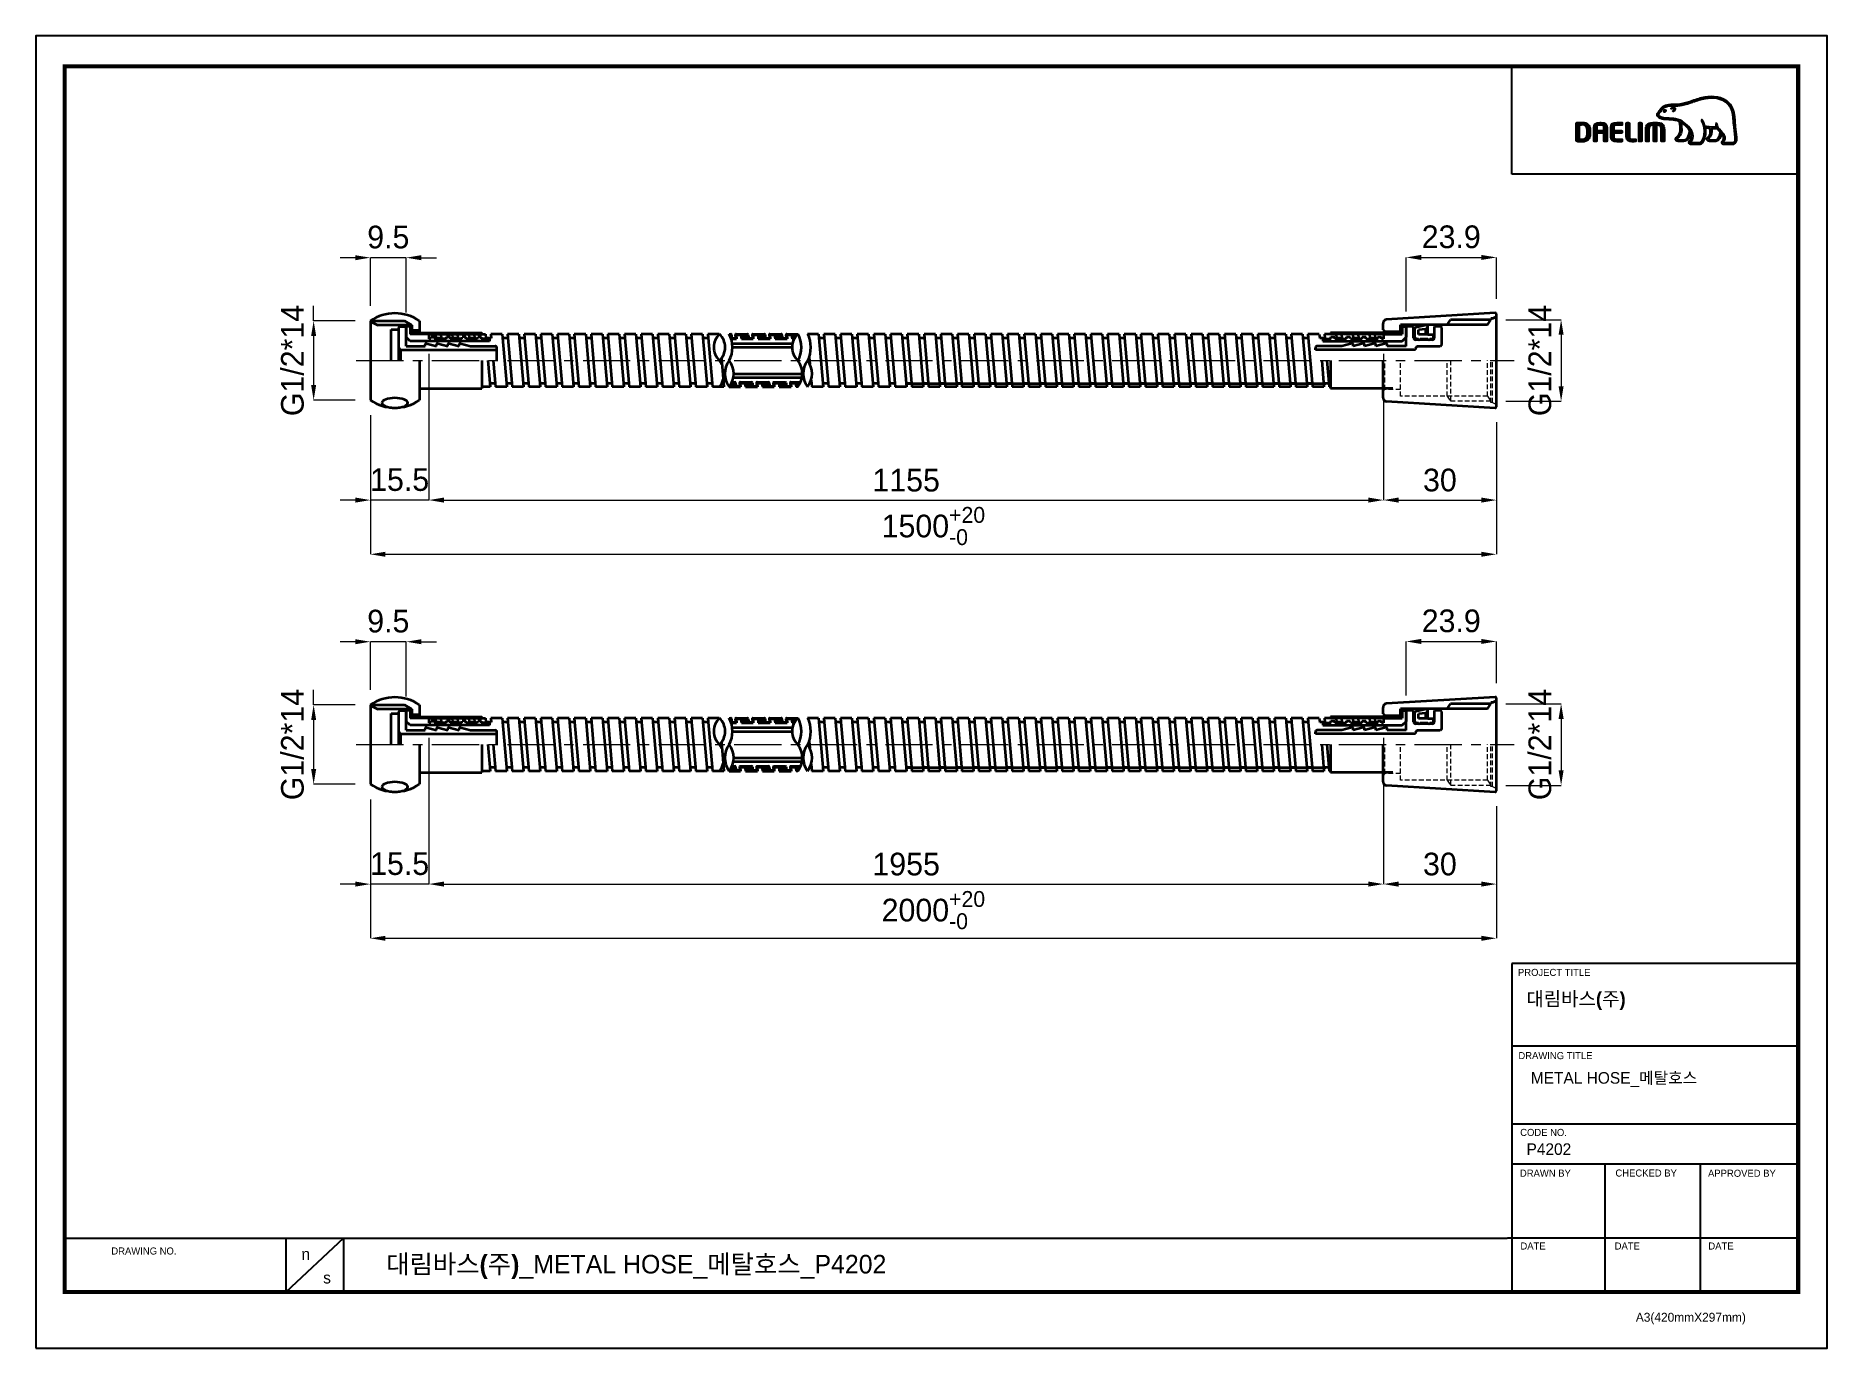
# Model space of a CAD drawing. Extents: x 0 to 474, y 0 to 347.
import ezdxf

# ---------------------------------------------------------------- set-up
doc = ezdxf.new("R2010")
doc.units = 0
doc.header["$LTSCALE"] = 10
doc.header["$MEASUREMENT"] = 0
doc.header["$PDMODE"] = 3
doc.header["$PDSIZE"] = -10
doc.linetypes.add('CENTER', pattern=[2, 1.25, -0.25, 0.25, -0.25])
doc.linetypes.add('HIDDEN2', pattern=[0.1875, 0.125, -0.0625])
doc.layers.get('0').update_dxf_attribs({"linetype": 'CONTINUOUS'})
doc.layers.get('DEFPOINTS').update_dxf_attribs({"linetype": 'CONTINUOUS'})
doc.layers.add('레이어 1', color=7, linetype='CONTINUOUS')
doc.layers.add('외형선', color=3, linetype='CONTINUOUS', lineweight=35)
doc.layers.add('치수선', color=7, linetype='CONTINUOUS', lineweight=20)
doc.styles.add('Daelim Dimension', font='')
doc.styles.get('Daelim Dimension').set_extended_font_data('나눔고딕')
doc.dimstyles.new('DEFAULT', dxfattribs={"dimscale": 2, "dimtxt": 2, "dimasz": 2, "dimexe": 0, "dimexo": 2, "dimgap": 1, "dimtad": 1, "dimdec": 0, "dimzin": 9, "dimdsep": 46, "dimtxsty": 'Daelim Dimension', "dimcen": 0.5, "dimclrd": 5, "dimclre": 5, "dimclrt": 256, "dimadec": 1, "dimazin": 0, "dimtfac": 1, "dimtdec": 0, "dimtix": 1, "dimtmove": 0, "dimatfit": 3, "dimfxl": 1, "dimtolj": 1, "dimtzin": 1, "dimlwd": 9, "dimlwe": 9, "dimarcsym": 0})

msp = doc.modelspace()

# ---------------------------------------------------------------- texts
at = {"color": 5, "ltscale": 40, "style": 'Daelim Dimension'}
for s, height, p in [('PROJECT TITLE', 1.8702, (392.12, 98.5)), ('DRAWING TITLE', 1.8702, (392.24, 76.48)), ('CODE NO.', 1.87, (392.71, 56.16)), ('DRAWN BY', 1.87, (392.64, 45.38)), ('CHECKED BY', 1.87, (417.91, 45.41)), ('APPROVED BY', 1.8702, (442.41, 45.35)), ('DRAWING NO.', 1.8702, (19.98, 24.78)), ('DATE', 1.87, (392.78, 26.1)), ('DATE', 1.87, (417.71, 26.1)), ('DATE', 1.87, (442.5, 26.1)), ('A3(420mmX297mm)', 2.3604, (423.3, 7))]:
    msp.add_text(s, height=height, dxfattribs=at).set_placement(p)
at = {"attachment_point": 1, "style": 'Daelim Dimension'}
for s, insert, char_height, width in [('{\\fPretendard Variable SemiBold|b0|i0|c129|p2;\\C7;대림바스(주)}', (394.35, 94.27), 3.6662, 58.9243), ('P4202', (394.38, 54.2), 3.061, 51.5068), ('n', (70.27, 26.42), 3.06, 4.2714), ('s', (76.02, 20.18), 3.06, 4.2714)]:
    msp.add_mtext(s, dxfattribs=dict(at, insert=insert, char_height=char_height, width=width))
at = {"color": 7, "insert": (394.38, 73.05), "char_height": 3.0606, "width": 51.5068, "attachment_point": 1, "style": 'Daelim Dimension'}
msp.add_mtext(' METAL HOSE_메탈호스', dxfattribs=at)
at = {"color": 2, "insert": (92.7, 24.69), "char_height": 4.9188, "width": 217.7355, "attachment_point": 1, "style": 'Daelim Dimension'}
msp.add_mtext('{\\fPretendard Variable SemiBold|b0|i0|c129|p2;대림바스(주)}_METAL HOSE_메탈호스_P4202', dxfattribs=at)

# ---------------------------------------------------------------- blocks, each defined once
blk = doc.blocks.new('*D8')
at = {"color": 5, "linetype": 'ByBlock', "lineweight": 9, "ltscale": 0.5, "transparency": 16777216}
for p, q in [((104, 263.09), (104, 224.41)), ((356.52, 263.09), (356.52, 224.41)), ((108, 224.41), (352.52, 224.41))]:
    blk.add_line(p, q, dxfattribs=at)
at = {"color": 5, "ltscale": 0.5, "transparency": 16777216}
for points in [[(108, 225.08), (108, 223.74), (104, 224.41)], [(352.52, 225.08), (352.52, 223.74), (356.52, 224.41)]]:
    blk.add_solid(points, dxfattribs=at)
at = {"layer": 'DEFPOINTS', "color": 0, "ltscale": 0.5, "transparency": 16777216}
for p in [(104, 267.09), (356.52, 267.09), (356.52, 224.41)]:
    blk.add_point(p, dxfattribs=at)
at = {"color": 7, "ltscale": 0.5, "transparency": 16777216, "insert": (230.26, 229.64), "char_height": 6, "attachment_point": 5, "style": 'Daelim Dimension'}
blk.add_mtext('\\A1;1155', dxfattribs=at)
blk = doc.blocks.new('*D9')
at = {"color": 5, "linetype": 'ByBlock', "lineweight": 9, "ltscale": 0.5, "transparency": 16777216}
for p, q in [((104, 262.89), (104, 224.41)), ((88.5, 246.84), (88.5, 224.41)), ((84.5, 224.41), (80.5, 224.41)), ((104, 224.41), (88.5, 224.41)), ((108, 224.41), (112, 224.41))]:
    blk.add_line(p, q, dxfattribs=at)
at = {"color": 5, "ltscale": 0.5, "transparency": 16777216}
for points in [[(84.5, 225.08), (84.5, 223.74), (88.5, 224.41)], [(108, 225.08), (108, 223.74), (104, 224.41)]]:
    blk.add_solid(points, dxfattribs=at)
at = {"layer": 'DEFPOINTS', "color": 0, "ltscale": 0.5, "transparency": 16777216}
for p in [(104, 266.89), (88.5, 250.84), (88.5, 224.41)]:
    blk.add_point(p, dxfattribs=at)
at = {"color": 7, "ltscale": 0.5, "transparency": 16777216, "insert": (96.25, 229.8), "char_height": 6, "attachment_point": 5, "style": 'Daelim Dimension'}
blk.add_mtext('\\A1;15.5', dxfattribs=at)
blk = doc.blocks.new('*D0')
at = {"color": 5, "linetype": 'ByBlock', "lineweight": 9, "ltscale": 0.5, "transparency": 16777216}
for p, q in [((356.52, 262.48), (356.52, 224.41)), ((386.42, 245.05), (386.42, 224.41)), ((360.52, 224.41), (382.42, 224.41))]:
    blk.add_line(p, q, dxfattribs=at)
at = {"color": 5, "ltscale": 0.5, "transparency": 16777216}
for points in [[(360.52, 225.08), (360.52, 223.74), (356.52, 224.41)], [(382.42, 225.08), (382.42, 223.74), (386.42, 224.41)]]:
    blk.add_solid(points, dxfattribs=at)
at = {"layer": 'DEFPOINTS', "color": 0, "ltscale": 0.5, "transparency": 16777216}
for p in [(356.52, 266.48), (386.42, 249.05), (386.42, 224.41)]:
    blk.add_point(p, dxfattribs=at)
at = {"color": 7, "ltscale": 0.5, "transparency": 16777216, "insert": (371.47, 229.68), "char_height": 6, "attachment_point": 5, "style": 'Daelim Dimension'}
blk.add_mtext('\\A1;30', dxfattribs=at)
blk = doc.blocks.new('*D1')
at = {"color": 5, "linetype": 'ByBlock', "lineweight": 9, "ltscale": 0.5, "transparency": 16777216}
for p, q in [((88.5, 246.64), (88.5, 210.07)), ((386.42, 245.05), (386.42, 210.07)), ((92.5, 210.07), (382.42, 210.07))]:
    blk.add_line(p, q, dxfattribs=at)
at = {"color": 5, "ltscale": 0.5, "transparency": 16777216}
for points in [[(92.5, 210.74), (92.5, 209.4), (88.5, 210.07)], [(382.42, 210.74), (382.42, 209.4), (386.42, 210.07)]]:
    blk.add_solid(points, dxfattribs=at)
at = {"layer": 'DEFPOINTS', "color": 0, "ltscale": 0.5, "transparency": 16777216}
for p in [(88.5, 250.64), (386.42, 249.05), (386.42, 210.07)]:
    blk.add_point(p, dxfattribs=at)
at = {"color": 7, "ltscale": 0.5, "transparency": 16777216, "insert": (237.46, 217.55), "char_height": 6, "attachment_point": 5, "style": 'Daelim Dimension'}
blk.add_mtext('\\A1;1500{\\H0.7x;\\S+20^ -0;}', dxfattribs=at)
blk = doc.blocks.new('*D10')
at = {"color": 5, "linetype": 'ByBlock', "lineweight": 9, "ltscale": 0.5, "transparency": 16777216}
for p, q in [((84.5, 271.84), (73.5, 271.84)), ((73.5, 267.84), (73.5, 254.84)), ((84.5, 250.84), (73.5, 250.84))]:
    blk.add_line(p, q, dxfattribs=at)
at = {"color": 5, "ltscale": 0.5, "transparency": 16777216}
for points in [[(72.84, 267.84), (74.17, 267.84), (73.5, 271.84)], [(72.84, 254.84), (74.17, 254.84), (73.5, 250.84)]]:
    blk.add_solid(points, dxfattribs=at)
at = {"layer": 'DEFPOINTS', "color": 0, "ltscale": 0.5, "transparency": 16777216}
for p in [(88.5, 271.84), (73.5, 250.84), (88.5, 250.84)]:
    blk.add_point(p, dxfattribs=at)
at = {"color": 7, "ltscale": 0.5, "transparency": 16777216, "insert": (67.92, 261.34), "char_height": 6, "attachment_point": 5, "rotation": 90, "style": 'Daelim Dimension'}
blk.add_mtext('\\A1;G1/2*14', dxfattribs=at)
blk = doc.blocks.new('*D2')
at = {"color": 5, "linetype": 'ByBlock', "lineweight": 9, "ltscale": 0.5, "transparency": 16777216}
for p, q in [((388.92, 272.14), (403.54, 272.14)), ((403.54, 268.14), (403.54, 254.54)), ((388.92, 250.54), (403.54, 250.54))]:
    blk.add_line(p, q, dxfattribs=at)
at = {"color": 5, "ltscale": 0.5, "transparency": 16777216}
for points in [[(402.87, 268.14), (404.2, 268.14), (403.54, 272.14)], [(402.87, 254.54), (404.2, 254.54), (403.54, 250.54)]]:
    blk.add_solid(points, dxfattribs=at)
at = {"layer": 'DEFPOINTS', "color": 0, "ltscale": 0.5, "transparency": 16777216}
for p in [(384.92, 272.14), (384.92, 250.54), (403.54, 250.54)]:
    blk.add_point(p, dxfattribs=at)
at = {"color": 7, "ltscale": 0.5, "transparency": 16777216, "insert": (397.95, 261.34), "char_height": 6, "attachment_point": 5, "rotation": 90, "style": 'Daelim Dimension'}
blk.add_mtext('\\A1;G1/2*14', dxfattribs=at)
blk = doc.blocks.new('*D14')
at = {"color": 5, "linetype": 'ByBlock', "lineweight": 9, "ltscale": 0.5, "transparency": 16777216}
for p, q in [((84.5, 288.55), (80.5, 288.55)), ((88.5, 275.84), (88.5, 288.55)), ((98, 288.55), (88.5, 288.55)), ((98, 274.04), (98, 288.55)), ((102, 288.55), (106, 288.55))]:
    blk.add_line(p, q, dxfattribs=at)
at = {"color": 5, "ltscale": 0.5, "transparency": 16777216}
for points in [[(84.5, 289.21), (84.5, 287.88), (88.5, 288.55)], [(102, 289.21), (102, 287.88), (98, 288.55)]]:
    blk.add_solid(points, dxfattribs=at)
at = {"layer": 'DEFPOINTS', "color": 0, "ltscale": 0.5, "transparency": 16777216}
for p in [(88.5, 288.55), (88.5, 271.84), (98, 270.04)]:
    blk.add_point(p, dxfattribs=at)
at = {"color": 7, "ltscale": 0.5, "transparency": 16777216, "insert": (93.25, 293.97), "char_height": 6, "attachment_point": 5, "style": 'Daelim Dimension'}
blk.add_mtext('\\A1;9.5', dxfattribs=at)
blk = doc.blocks.new('*D15')
at = {"color": 5, "linetype": 'ByBlock', "lineweight": 9, "ltscale": 0.5, "transparency": 16777216}
for p, q in [((362.52, 274.34), (362.52, 288.62)), ((366.52, 288.62), (382.42, 288.62)), ((386.42, 277.62), (386.42, 288.62))]:
    blk.add_line(p, q, dxfattribs=at)
at = {"color": 5, "ltscale": 0.5, "transparency": 16777216}
for points in [[(366.52, 289.28), (366.52, 287.95), (362.52, 288.62)], [(382.42, 289.28), (382.42, 287.95), (386.42, 288.62)]]:
    blk.add_solid(points, dxfattribs=at)
at = {"layer": 'DEFPOINTS', "color": 0, "ltscale": 0.5, "transparency": 16777216}
for p in [(386.42, 288.62), (362.52, 270.34), (386.42, 273.62)]:
    blk.add_point(p, dxfattribs=at)
at = {"color": 7, "ltscale": 0.5, "transparency": 16777216, "insert": (374.47, 294.04), "char_height": 6, "attachment_point": 5, "style": 'Daelim Dimension'}
blk.add_mtext('\\A1;23.9', dxfattribs=at)
blk = doc.blocks.new('*D11')
at = {"color": 5, "linetype": 'ByBlock', "lineweight": 9, "ltscale": 0.5, "transparency": 16777216}
for p, q in [((104, 161.47), (104, 122.8)), ((356.52, 161.47), (356.52, 122.8)), ((108, 122.8), (352.52, 122.8))]:
    blk.add_line(p, q, dxfattribs=at)
at = {"color": 5, "ltscale": 0.5, "transparency": 16777216}
for points in [[(108, 123.47), (108, 122.13), (104, 122.8)], [(352.52, 123.47), (352.52, 122.13), (356.52, 122.8)]]:
    blk.add_solid(points, dxfattribs=at)
at = {"layer": 'DEFPOINTS', "color": 0, "ltscale": 0.5, "transparency": 16777216}
for p in [(104, 165.47), (356.52, 165.47), (356.52, 122.8)]:
    blk.add_point(p, dxfattribs=at)
at = {"color": 7, "ltscale": 0.5, "transparency": 16777216, "insert": (230.26, 128.06), "char_height": 6, "attachment_point": 5, "style": 'Daelim Dimension'}
blk.add_mtext('\\A1;1955', dxfattribs=at)
blk = doc.blocks.new('*D12')
at = {"color": 5, "linetype": 'ByBlock', "lineweight": 9, "ltscale": 0.5, "transparency": 16777216}
for p, q in [((104, 161.27), (104, 122.8)), ((88.5, 145.22), (88.5, 122.8)), ((84.5, 122.8), (80.5, 122.8)), ((104, 122.8), (88.5, 122.8)), ((108, 122.8), (112, 122.8))]:
    blk.add_line(p, q, dxfattribs=at)
at = {"color": 5, "ltscale": 0.5, "transparency": 16777216}
for points in [[(84.5, 123.47), (84.5, 122.13), (88.5, 122.8)], [(108, 123.47), (108, 122.13), (104, 122.8)]]:
    blk.add_solid(points, dxfattribs=at)
at = {"layer": 'DEFPOINTS', "color": 0, "ltscale": 0.5, "transparency": 16777216}
for p in [(104, 165.27), (88.5, 149.22), (88.5, 122.8)]:
    blk.add_point(p, dxfattribs=at)
at = {"color": 7, "ltscale": 0.5, "transparency": 16777216, "insert": (96.25, 128.18), "char_height": 6, "attachment_point": 5, "style": 'Daelim Dimension'}
blk.add_mtext('\\A1;15.5', dxfattribs=at)
blk = doc.blocks.new('*D3')
at = {"color": 5, "linetype": 'ByBlock', "lineweight": 9, "ltscale": 0.5, "transparency": 16777216}
for p, q in [((356.52, 160.86), (356.52, 122.8)), ((386.42, 143.44), (386.42, 122.8)), ((360.52, 122.8), (382.42, 122.8))]:
    blk.add_line(p, q, dxfattribs=at)
at = {"color": 5, "ltscale": 0.5, "transparency": 16777216}
for points in [[(360.52, 123.47), (360.52, 122.13), (356.52, 122.8)], [(382.42, 123.47), (382.42, 122.13), (386.42, 122.8)]]:
    blk.add_solid(points, dxfattribs=at)
at = {"layer": 'DEFPOINTS', "color": 0, "ltscale": 0.5, "transparency": 16777216}
for p in [(356.52, 164.86), (386.42, 147.44), (386.42, 122.8)]:
    blk.add_point(p, dxfattribs=at)
at = {"color": 7, "ltscale": 0.5, "transparency": 16777216, "insert": (371.47, 128.07), "char_height": 6, "attachment_point": 5, "style": 'Daelim Dimension'}
blk.add_mtext('\\A1;30', dxfattribs=at)
blk = doc.blocks.new('*D4')
at = {"color": 5, "linetype": 'ByBlock', "lineweight": 9, "ltscale": 0.5, "transparency": 16777216}
for p, q in [((88.5, 145.02), (88.5, 108.46)), ((386.42, 143.44), (386.42, 108.46)), ((92.5, 108.46), (382.42, 108.46))]:
    blk.add_line(p, q, dxfattribs=at)
at = {"color": 5, "ltscale": 0.5, "transparency": 16777216}
for points in [[(92.5, 109.12), (92.5, 107.79), (88.5, 108.46)], [(382.42, 109.12), (382.42, 107.79), (386.42, 108.46)]]:
    blk.add_solid(points, dxfattribs=at)
at = {"layer": 'DEFPOINTS', "color": 0, "ltscale": 0.5, "transparency": 16777216}
for p in [(88.5, 149.02), (386.42, 147.44), (386.42, 108.46)]:
    blk.add_point(p, dxfattribs=at)
at = {"color": 7, "ltscale": 0.5, "transparency": 16777216, "insert": (237.46, 115.92), "char_height": 6, "attachment_point": 5, "style": 'Daelim Dimension'}
blk.add_mtext('\\A1;2000{\\H0.7x;\\S+20^ -0;}', dxfattribs=at)
blk = doc.blocks.new('*D13')
at = {"color": 5, "linetype": 'ByBlock', "lineweight": 9, "ltscale": 0.5, "transparency": 16777216}
for p, q in [((84.5, 170.22), (73.5, 170.22)), ((73.5, 166.22), (73.5, 153.22)), ((84.5, 149.22), (73.5, 149.22))]:
    blk.add_line(p, q, dxfattribs=at)
at = {"color": 5, "ltscale": 0.5, "transparency": 16777216}
for points in [[(72.84, 166.22), (74.17, 166.22), (73.5, 170.22)], [(72.84, 153.22), (74.17, 153.22), (73.5, 149.22)]]:
    blk.add_solid(points, dxfattribs=at)
at = {"layer": 'DEFPOINTS', "color": 0, "ltscale": 0.5, "transparency": 16777216}
for p in [(88.5, 170.22), (73.5, 149.22), (88.5, 149.22)]:
    blk.add_point(p, dxfattribs=at)
at = {"color": 7, "ltscale": 0.5, "transparency": 16777216, "insert": (67.92, 159.72), "char_height": 6, "attachment_point": 5, "rotation": 90, "style": 'Daelim Dimension'}
blk.add_mtext('\\A1;G1/2*14', dxfattribs=at)
blk = doc.blocks.new('*D5')
at = {"color": 5, "linetype": 'ByBlock', "lineweight": 9, "ltscale": 0.5, "transparency": 16777216}
for p, q in [((388.92, 170.52), (403.54, 170.52)), ((403.54, 166.52), (403.54, 152.92)), ((388.92, 148.92), (403.54, 148.92))]:
    blk.add_line(p, q, dxfattribs=at)
at = {"color": 5, "ltscale": 0.5, "transparency": 16777216}
for points in [[(402.87, 166.52), (404.2, 166.52), (403.54, 170.52)], [(402.87, 152.92), (404.2, 152.92), (403.54, 148.92)]]:
    blk.add_solid(points, dxfattribs=at)
at = {"layer": 'DEFPOINTS', "color": 0, "ltscale": 0.5, "transparency": 16777216}
for p in [(384.92, 170.52), (384.92, 148.92), (403.54, 148.92)]:
    blk.add_point(p, dxfattribs=at)
at = {"color": 7, "ltscale": 0.5, "transparency": 16777216, "insert": (397.95, 159.72), "char_height": 6, "attachment_point": 5, "rotation": 90, "style": 'Daelim Dimension'}
blk.add_mtext('\\A1;G1/2*14', dxfattribs=at)
blk = doc.blocks.new('*D6')
at = {"color": 5, "linetype": 'ByBlock', "lineweight": 9, "ltscale": 0.5, "transparency": 16777216}
for p, q in [((84.5, 186.93), (80.5, 186.93)), ((88.5, 174.22), (88.5, 186.93)), ((98, 186.93), (88.5, 186.93)), ((98, 172.42), (98, 186.93)), ((102, 186.93), (106, 186.93))]:
    blk.add_line(p, q, dxfattribs=at)
at = {"color": 5, "ltscale": 0.5, "transparency": 16777216}
for points in [[(84.5, 187.6), (84.5, 186.27), (88.5, 186.93)], [(102, 187.6), (102, 186.27), (98, 186.93)]]:
    blk.add_solid(points, dxfattribs=at)
at = {"layer": 'DEFPOINTS', "color": 0, "ltscale": 0.5, "transparency": 16777216}
for p in [(88.5, 186.93), (88.5, 170.22), (98, 168.42)]:
    blk.add_point(p, dxfattribs=at)
at = {"color": 7, "ltscale": 0.5, "transparency": 16777216, "insert": (93.25, 192.35), "char_height": 6, "attachment_point": 5, "style": 'Daelim Dimension'}
blk.add_mtext('\\A1;9.5', dxfattribs=at)
blk = doc.blocks.new('*D7')
at = {"color": 5, "linetype": 'ByBlock', "lineweight": 9, "ltscale": 0.5, "transparency": 16777216}
for p, q in [((362.52, 172.72), (362.52, 187)), ((366.52, 187), (382.42, 187)), ((386.42, 176), (386.42, 187))]:
    blk.add_line(p, q, dxfattribs=at)
at = {"color": 5, "ltscale": 0.5, "transparency": 16777216}
for points in [[(366.52, 187.67), (366.52, 186.34), (362.52, 187)], [(382.42, 187.67), (382.42, 186.34), (386.42, 187)]]:
    blk.add_solid(points, dxfattribs=at)
at = {"layer": 'DEFPOINTS', "color": 0, "ltscale": 0.5, "transparency": 16777216}
for p in [(386.42, 187), (386.42, 172), (362.52, 168.72)]:
    blk.add_point(p, dxfattribs=at)
at = {"color": 7, "ltscale": 0.5, "transparency": 16777216, "insert": (374.47, 192.42), "char_height": 6, "attachment_point": 5, "style": 'Daelim Dimension'}
blk.add_mtext('\\A1;23.9', dxfattribs=at)

# ---------------------------------------------------------------- dimensions: what is measured, and where the dimension line sits
at = {"ltscale": 0.5}
for base, p1, p2, text, picture, middle in [((88.5, 288.55), (98, 270.04), (88.5, 271.84), '9.5', '*D14', (93.25, 288.55)), ((386.42, 288.62), (362.52, 270.34), (386.42, 273.62), '23.9', '*D15', (374.47, 288.62)), ((88.5, 186.93), (98, 168.42), (88.5, 170.22), '9.5', '*D6', (93.25, 186.93)), ((386.42, 187), (362.52, 168.72), (386.42, 172), '23.9', '*D7', (374.47, 187))]:
    dim = msp.add_linear_dim(base=base, p1=p1, p2=p2, text=text, dimstyle='DEFAULT', override={"dimtxt": 3, "dimdec": 0, "dimclrd": 5, "dimclre": 5, "dimclrt": 7, "dimfxl": 1.25, "dimarcsym": 1}, dxfattribs=at)
    dim.commit()
    dim.dimension.update_dxf_attribs({"geometry": picture, "text_midpoint": middle, "dimtype": 128})
for base, p1, p2, picture, middle in [((73.5, 250.84), (88.5, 271.84), (88.5, 250.84), '*D10', (73.5, 261.34)), ((403.54, 250.54), (384.92, 272.14), (384.92, 250.54), '*D2', (403.54, 261.34)), ((73.5, 149.22), (88.5, 170.22), (88.5, 149.22), '*D13', (73.5, 159.72)), ((403.54, 148.92), (384.92, 170.52), (384.92, 148.92), '*D5', (403.54, 159.72))]:
    dim = msp.add_linear_dim(base=base, p1=p1, p2=p2, angle=90, text='G1/2*14', dimstyle='DEFAULT', override={"dimtxt": 3, "dimdec": 0, "dimclrd": 5, "dimclre": 5, "dimclrt": 7, "dimfxl": 1.25, "dimarcsym": 1}, dxfattribs=at)
    dim.commit()
    dim.dimension.update_dxf_attribs({"geometry": picture, "text_midpoint": middle, "dimtype": 128})
for base, p1, p2, text, picture, middle in [((88.5, 224.41), (104, 266.89), (88.5, 250.84), '15.5', '*D9', (96.25, 229.8)), ((356.52, 224.41), (104, 267.09), (356.52, 267.09), '1155', '*D8', (230.26, 229.64)), ((386.42, 210.07), (88.5, 250.64), (386.42, 249.05), '1500{\\H0.7x;\\S+20^ -0;}', '*D1', (237.46, 217.55)), ((88.5, 122.8), (104, 165.27), (88.5, 149.22), '15.5', '*D12', (96.25, 128.18)), ((356.52, 122.8), (104, 165.47), (356.52, 165.47), '1955', '*D11', (230.26, 128.06)), ((386.42, 108.46), (88.5, 149.02), (386.42, 147.44), '2000{\\H0.7x;\\S+20^ -0;}', '*D4', (237.46, 115.92))]:
    dim = msp.add_linear_dim(base=base, p1=p1, p2=p2, text=text, dimstyle='DEFAULT', override={"dimtxt": 3, "dimdec": 0, "dimclrd": 5, "dimclre": 5, "dimclrt": 7, "dimfxl": 1.25, "dimarcsym": 1}, dxfattribs=at)
    dim.commit()
    dim.dimension.update_dxf_attribs({"geometry": picture, "text_midpoint": middle})
for base, p1, p2, picture, middle in [((386.42, 224.41), (356.52, 266.48), (386.42, 249.05), '*D0', (371.47, 229.68)), ((386.42, 122.8), (356.52, 164.86), (386.42, 147.44), '*D3', (371.47, 128.07))]:
    dim = msp.add_linear_dim(base=base, p1=p1, p2=p2, dimstyle='DEFAULT', override={"dimtxt": 3, "dimdec": 0, "dimclrd": 5, "dimclre": 5, "dimclrt": 7, "dimfxl": 1.25, "dimarcsym": 1}, dxfattribs=at)
    dim.commit()
    dim.dimension.update_dxf_attribs({"geometry": picture, "text_midpoint": middle})

# ---------------------------------------------------------------- hatches: boundary and pattern name
at = {"layer": '레이어 1'}
h = msp.add_hatch(color=5, dxfattribs=at)
h.dxf.hatch_style = 1
edge = h.paths.add_edge_path(flags=16)
edge.add_spline(control_points=[(449.27, 319.13), (449.06, 318.9), (448.8, 318.9), (448.79, 318.9), (448.79, 318.9), (446.71, 318.9), (446.71, 318.9), (446.63, 318.9), (446.58, 318.92), (446.54, 318.96), (446.51, 318.99), (446.49, 319.03), (446.49, 319.09), (446.49, 319.21), (446.58, 319.32), (446.67, 319.43), (446.75, 319.54), (446.83, 319.64), (446.88, 319.77), (446.99, 320.07), (446.98, 320.4), (446.84, 320.69), (446.6, 321.21), (446.23, 321.62), (445.88, 322.01), (445.88, 322.01), (445.76, 322.14), (445.76, 322.14), (445.3, 322.66), (444.83, 323.18), (444.79, 323.9), (444.78, 324.04), (444.72, 324.13), (444.63, 324.13), (444.63, 324.13), (444.49, 324.06), (444.49, 324.06), (444.45, 324.02), (444.43, 323.96), (444.43, 323.89), (444.43, 323.89), (444.43, 323.87), (444.43, 323.87), (444.45, 323.61), (444.51, 323.35), (444.62, 323.09), (444.62, 323.09), (444.63, 323.06), (444.63, 323.06), (444.63, 323.06), (444.61, 323.06), (444.61, 323.06), (443.27, 323.01), (441.96, 323.26), (441.58, 323.35), (441.34, 324.31), (440.96, 324.94), (440.94, 324.97), (440.91, 325.02), (440.86, 325.06), (440.82, 325.07), (440.82, 325.07), (440.71, 325.05), (440.69, 325.05), (440.68, 325.04), (440.66, 325.01), (440.62, 324.95), (440.62, 324.95), (440.61, 324.9), (440.61, 324.9), (440.61, 324.9), (440.65, 324.78), (440.65, 324.78), (440.68, 324.73), (441.36, 323.53), (441.36, 321.94), (441.36, 320.96), (441.11, 320.03), (440.6, 319.19), (440.48, 318.99), (440.32, 318.9), (440.08, 318.9), (440.08, 318.9), (438.03, 318.9), (438.03, 318.9), (437.96, 318.9), (437.82, 318.95), (437.82, 319.09), (437.82, 319.18), (437.9, 319.31), (438.02, 319.45), (438.88, 320.4), (438.38, 321.89), (437.57, 322.86), (436.77, 323.81), (435.48, 324.99), (433.83, 325.29), (433.24, 325.39), (432.28, 325.45), (431.5, 325.5), (431.5, 325.5), (430.71, 325.54), (430.71, 325.54), (430.31, 325.57), (429.64, 325.82), (429.43, 326.21), (429.35, 326.37), (429.36, 326.53), (429.47, 326.71), (429.53, 326.83), (429.63, 326.92), (429.74, 327.04), (429.87, 327.17), (430.01, 327.31), (430.11, 327.49), (430.11, 327.49), (430.14, 327.54), (430.14, 327.54), (430.53, 328.3), (431.35, 328.7), (432.56, 328.73), (432.56, 328.73), (433.25, 328.74), (433.25, 328.74), (434, 328.74), (434.85, 328.75), (435.55, 328.9), (436.53, 329.11), (437.52, 329.44), (438.39, 329.74), (438.39, 329.74), (438.42, 329.75), (438.42, 329.75), (439.49, 330.12), (440.6, 330.5), (441.74, 330.68), (443.56, 330.99), (446.06, 330.98), (447.64, 329.21), (448.37, 328.39), (448.81, 327.27), (448.97, 325.87), (448.97, 325.87), (448.96, 325.87), (448.96, 325.87), (448.97, 325.85), (448.98, 325.69), (449.05, 324.8), (449.06, 324.37), (449.08, 323.93), (449.2, 323.1), (449.2, 323.1), (449.51, 320.35), (449.51, 320.35), (449.51, 320.35), (449.53, 320.02), (449.53, 320.02), (449.53, 319.63), (449.44, 319.33), (449.27, 319.13)], knot_values=[0, 0, 0, 0, 1, 1, 1, 2, 2, 2, 3, 3, 3, 4, 4, 4, 5, 5, 5, 6, 6, 6, 7, 7, 7, 8, 8, 8, 9, 9, 9, 10, 10, 10, 11, 11, 11, 12, 12, 12, 13, 13, 13, 14, 14, 14, 15, 15, 15, 16, 16, 16, 17, 17, 17, 18, 18, 18, 19, 19, 19, 20, 20, 20, 21, 21, 21, 22, 22, 22, 23, 23, 23, 24, 24, 24, 25, 25, 25, 26, 26, 26, 27, 27, 27, 28, 28, 28, 29, 29, 29, 30, 30, 30, 31, 31, 31, 32, 32, 32, 33, 33, 33, 34, 34, 34, 35, 35, 35, 36, 36, 36, 37, 37, 37, 38, 38, 38, 39, 39, 39, 40, 40, 40, 41, 41, 41, 42, 42, 42, 43, 43, 43, 44, 44, 44, 45, 45, 45, 46, 46, 46, 47, 47, 47, 48, 48, 48, 49, 49, 49, 50, 50, 50, 51, 51, 51, 52, 52, 52, 53, 53, 53, 53], degree=3, periodic=0)
edge = h.paths.add_edge_path(flags=16)
edge.add_spline(control_points=[(444.46, 319.72), (444.46, 319.72), (442.77, 319.72), (442.77, 319.72), (442.64, 319.72), (442.54, 319.82), (442.54, 319.95), (442.54, 320.04), (442.62, 320.15), (442.69, 320.23), (443.04, 320.56), (443.39, 321.02), (443.39, 321.88), (443.39, 321.88), (443.37, 322.27), (443.37, 322.27), (443.37, 322.27), (443.31, 322.65), (443.31, 322.65), (443.31, 322.65), (443.3, 322.68), (443.3, 322.68), (443.3, 322.68), (443.33, 322.68), (443.33, 322.68), (443.64, 322.65), (444.26, 322.62), (444.85, 322.65), (445, 322.41), (445.24, 322.1), (445.59, 321.7), (445.57, 321.5), (445.4, 319.72), (444.46, 319.72)], knot_values=[0, 0, 0, 0, 1, 1, 1, 2, 2, 2, 3, 3, 3, 4, 4, 4, 5, 5, 5, 6, 6, 6, 7, 7, 7, 8, 8, 8, 9, 9, 9, 10, 10, 10, 11, 11, 11, 11], degree=3, periodic=0)
edge = h.paths.add_edge_path(flags=16)
edge.add_spline(control_points=[(435.96, 319.72), (435.96, 319.72), (434.47, 319.72), (434.47, 319.72), (434.36, 319.72), (434.24, 319.82), (434.24, 319.95), (434.24, 320.03), (434.31, 320.14), (434.44, 320.24), (434.81, 320.54), (435.38, 320.99), (435.44, 322.24), (435.44, 322.24), (435.45, 322.59), (435.45, 322.59), (435.45, 323.12), (435.33, 323.76), (435.21, 324.34), (435.21, 324.34), (435.2, 324.4), (435.2, 324.4), (435.2, 324.4), (435.24, 324.36), (435.24, 324.36), (435.47, 324.22), (436.68, 323.4), (437.54, 322.18), (437.47, 321.61), (437.15, 319.72), (435.96, 319.72)], knot_values=[0, 0, 0, 0, 1, 1, 1, 2, 2, 2, 3, 3, 3, 4, 4, 4, 5, 5, 5, 6, 6, 6, 7, 7, 7, 8, 8, 8, 9, 9, 9, 10, 10, 10, 10], degree=3, periodic=0)
edge = h.paths.add_edge_path()
edge.add_spline(control_points=[(449.93, 320.4), (449.93, 320.4), (449.62, 323.16), (449.62, 323.16), (449.5, 323.99), (449.48, 324.43), (449.47, 324.82), (449.47, 324.82), (449.39, 325.91), (449.39, 325.91), (449.22, 327.4), (448.74, 328.61), (447.95, 329.49), (446.25, 331.4), (443.6, 331.42), (441.67, 331.1), (440.49, 330.9), (439.36, 330.52), (438.27, 330.14), (438.27, 330.14), (438.23, 330.13), (438.23, 330.13), (437.38, 329.84), (436.41, 329.51), (435.46, 329.31), (434.8, 329.17), (433.99, 329.16), (433.26, 329.16), (433.26, 329.16), (432.55, 329.15), (432.55, 329.15), (431.17, 329.11), (430.24, 328.64), (429.76, 327.73), (429.76, 327.73), (429.74, 327.69), (429.74, 327.69), (429.66, 327.56), (429.55, 327.44), (429.44, 327.34), (429.33, 327.22), (429.2, 327.09), (429.1, 326.92), (429, 326.76), (428.95, 326.59), (428.95, 326.42), (428.95, 326.28), (428.99, 326.14), (429.06, 326.01), (429.35, 325.46), (430.19, 325.16), (430.68, 325.12), (430.68, 325.12), (431.42, 325.08), (431.43, 325.08), (432.16, 325.04), (433.17, 324.98), (433.75, 324.87), (434.1, 324.81), (434.48, 324.69), (434.84, 324.52), (434.87, 324.43), (435.05, 323.6), (435.05, 322.59), (435.05, 322.59), (435.05, 322.26), (435.05, 322.26), (434.99, 321.19), (434.52, 320.82), (434.18, 320.54), (434.15, 320.51), (433.84, 320.26), (433.82, 319.96), (433.8, 319.78), (433.85, 319.63), (433.96, 319.51), (434.07, 319.39), (434.25, 319.33), (434.47, 319.33), (434.47, 319.33), (435.96, 319.33), (435.96, 319.33), (437.07, 319.33), (437.62, 320.53), (437.79, 321.65), (437.79, 321.65), (437.79, 321.81), (437.79, 321.81), (437.79, 321.81), (437.84, 321.73), (437.84, 321.73), (437.98, 321.41), (438.07, 321.03), (438.07, 320.75), (438.07, 320.34), (437.94, 319.99), (437.71, 319.73), (437.65, 319.67), (437.35, 319.36), (437.35, 319.06), (437.35, 319.06), (437.35, 319.01), (437.35, 319.01), (437.4, 318.64), (437.69, 318.48), (437.96, 318.48), (437.96, 318.48), (440.08, 318.48), (440.08, 318.48), (440.46, 318.48), (440.76, 318.65), (440.96, 318.97), (441.5, 319.87), (441.77, 320.84), (441.77, 321.86), (441.77, 322.18), (441.74, 322.51), (441.68, 322.87), (441.68, 322.87), (441.68, 322.89), (441.68, 322.89), (441.68, 322.89), (441.7, 322.89), (441.7, 322.89), (441.96, 322.84), (442.37, 322.77), (442.87, 322.71), (442.87, 322.71), (442.89, 322.71), (442.89, 322.71), (442.89, 322.71), (442.96, 322.32), (442.96, 322.32), (442.96, 322.32), (442.97, 322.23), (442.97, 322.23), (442.97, 322.23), (442.99, 321.89), (442.99, 321.89), (442.99, 321.07), (442.62, 320.71), (442.42, 320.52), (442.41, 320.51), (442.13, 320.23), (442.1, 319.98), (442.1, 319.98), (442.09, 319.9), (442.09, 319.9), (442.09, 319.82), (442.11, 319.66), (442.25, 319.52), (442.38, 319.39), (442.56, 319.33), (442.82, 319.33), (442.82, 319.33), (444.46, 319.33), (444.46, 319.33), (445.46, 319.33), (445.76, 320.6), (445.89, 321.31), (445.89, 321.31), (445.89, 321.39), (445.89, 321.39), (445.89, 321.39), (445.93, 321.33), (445.93, 321.33), (446.16, 321.04), (446.36, 320.71), (446.46, 320.51), (446.51, 320.4), (446.54, 320.28), (446.54, 320.17), (446.54, 320.17), (446.5, 319.93), (446.5, 319.93), (446.46, 319.8), (446.38, 319.68), (446.29, 319.56), (446.16, 319.4), (446.03, 319.23), (446.03, 319.02), (446.03, 319.02), (446.04, 318.91), (446.04, 318.91), (446.1, 318.63), (446.33, 318.48), (446.67, 318.48), (446.67, 318.48), (448.79, 318.48), (448.79, 318.48), (448.83, 318.48), (449.25, 318.49), (449.57, 318.84), (449.83, 319.12), (449.96, 319.5), (449.96, 320.02), (449.96, 320.02), (449.93, 320.39), (449.93, 320.4)], knot_values=[0, 0, 0, 0, 1, 1, 1, 2, 2, 2, 3, 3, 3, 4, 4, 4, 5, 5, 5, 6, 6, 6, 7, 7, 7, 8, 8, 8, 9, 9, 9, 10, 10, 10, 11, 11, 11, 12, 12, 12, 13, 13, 13, 14, 14, 14, 15, 15, 15, 16, 16, 16, 17, 17, 17, 18, 18, 18, 19, 19, 19, 20, 20, 20, 21, 21, 21, 22, 22, 22, 23, 23, 23, 24, 24, 24, 25, 25, 25, 26, 26, 26, 27, 27, 27, 28, 28, 28, 29, 29, 29, 30, 30, 30, 31, 31, 31, 32, 32, 32, 33, 33, 33, 34, 34, 34, 35, 35, 35, 36, 36, 36, 37, 37, 37, 38, 38, 38, 39, 39, 39, 40, 40, 40, 41, 41, 41, 42, 42, 42, 43, 43, 43, 44, 44, 44, 45, 45, 45, 46, 46, 46, 47, 47, 47, 48, 48, 48, 49, 49, 49, 50, 50, 50, 51, 51, 51, 52, 52, 52, 53, 53, 53, 54, 54, 54, 55, 55, 55, 56, 56, 56, 57, 57, 57, 58, 58, 58, 59, 59, 59, 60, 60, 60, 61, 61, 61, 62, 62, 62, 63, 63, 63, 64, 64, 64, 65, 65, 65, 66, 66, 66, 66], degree=3, periodic=0)
edge = h.paths.add_edge_path(flags=0)
edge.add_spline(control_points=[(430.65, 327.54), (430.65, 327.54), (430.95, 327.68), (431.34, 327.53), (431.34, 327.53), (431.38, 327.51), (431.32, 327.42), (431.14, 327.17), (430.95, 327.12), (430.95, 327.12), (430.95, 327.12), (430.82, 327.07), (430.75, 327.16), (430.6, 327.34), (430.59, 327.44), (430.59, 327.44), (430.59, 327.44), (430.58, 327.52), (430.65, 327.54)], knot_values=[0, 0, 0, 0, 1, 1, 1, 2, 2, 2, 3, 3, 3, 4, 4, 4, 5, 5, 5, 6, 6, 6, 6], degree=3, periodic=0)
edge = h.paths.add_edge_path(flags=0)
edge.add_spline(control_points=[(432.68, 328.1), (432.63, 328.05), (432.63, 327.97), (432.68, 327.93), (432.73, 327.88), (432.81, 327.89), (432.85, 327.94), (432.88, 327.97), (433.13, 328.27), (433.35, 328.12), (433.43, 328.06), (433.46, 327.98), (433.45, 327.87), (433.43, 327.7), (433.29, 327.51), (433.18, 327.45), (433.13, 327.41), (433.09, 327.34), (433.12, 327.28), (433.14, 327.22), (433.22, 327.2), (433.28, 327.23), (433.46, 327.32), (433.69, 327.61), (433.72, 327.88), (433.75, 328.07), (433.66, 328.22), (433.51, 328.33), (433.18, 328.56), (432.81, 328.25), (432.68, 328.1)], knot_values=[0, 0, 0, 0, 1, 1, 1, 2, 2, 2, 3, 3, 3, 4, 4, 4, 5, 5, 5, 6, 6, 6, 7, 7, 7, 8, 8, 8, 9, 9, 9, 10, 10, 10, 10], degree=3, periodic=0)
edge = h.paths.add_edge_path(flags=0)
edge.add_spline(control_points=[(432.64, 327.88), (432.64, 327.88), (432.64, 327.88), (432.64, 327.88), (432.64, 327.88), (432.64, 327.88), (432.64, 327.88)], knot_values=[0, 0, 0, 0, 1, 1, 1, 2, 2, 2, 2], degree=3, periodic=0)
h = msp.add_hatch(color=5, dxfattribs=at)
h.dxf.hatch_style = 2
edge = h.paths.add_edge_path()
edge.add_spline(control_points=[(430.65, 327.54), (430.65, 327.54), (430.95, 327.68), (431.34, 327.53), (431.34, 327.53), (431.38, 327.51), (431.32, 327.42), (431.14, 327.17), (430.95, 327.12), (430.95, 327.12), (430.95, 327.12), (430.82, 327.07), (430.75, 327.16), (430.6, 327.34), (430.59, 327.44), (430.59, 327.44), (430.59, 327.44), (430.58, 327.52), (430.65, 327.54)], knot_values=[0, 0, 0, 0, 1, 1, 1, 2, 2, 2, 3, 3, 3, 4, 4, 4, 5, 5, 5, 6, 6, 6, 6], degree=3, periodic=0)
h = msp.add_hatch(color=5, dxfattribs=at)
h.dxf.hatch_style = 2
edge = h.paths.add_edge_path()
edge.add_spline(control_points=[(432.68, 328.1), (432.63, 328.05), (432.63, 327.97), (432.68, 327.93), (432.73, 327.88), (432.81, 327.89), (432.85, 327.94), (432.88, 327.97), (433.13, 328.27), (433.35, 328.12), (433.43, 328.06), (433.46, 327.98), (433.45, 327.87), (433.43, 327.7), (433.29, 327.51), (433.18, 327.45), (433.13, 327.41), (433.09, 327.34), (433.12, 327.28), (433.14, 327.22), (433.22, 327.2), (433.28, 327.23), (433.46, 327.32), (433.69, 327.61), (433.72, 327.88), (433.75, 328.07), (433.66, 328.22), (433.51, 328.33), (433.18, 328.56), (432.81, 328.25), (432.68, 328.1)], knot_values=[0, 0, 0, 0, 1, 1, 1, 2, 2, 2, 3, 3, 3, 4, 4, 4, 5, 5, 5, 6, 6, 6, 7, 7, 7, 8, 8, 8, 9, 9, 9, 10, 10, 10, 10], degree=3, periodic=0)
h = msp.add_hatch(color=5, dxfattribs=at)
h.dxf.hatch_style = 2
edge = h.paths.add_edge_path()
edge.add_spline(control_points=[(410.46, 321.34), (410.46, 320.37), (410.02, 319.9), (409.11, 319.9), (409.11, 319.9), (408.49, 319.91), (408.33, 319.92), (408.33, 319.92), (408.33, 323.62), (408.33, 323.62), (408.65, 323.65), (409.11, 323.66), (409.11, 323.66), (410.04, 323.66), (410.46, 323.21), (410.46, 322.22), (410.46, 322.22), (410.46, 321.34), (410.46, 321.34)], knot_values=[0, 0, 0, 0, 1, 1, 1, 2, 2, 2, 3, 3, 3, 4, 4, 4, 5, 5, 5, 6, 6, 6, 6], degree=3, periodic=0)
edge = h.paths.add_edge_path()
edge.add_spline(control_points=[(409.11, 324.35), (408.61, 324.35), (407.95, 324.32), (407.74, 324.29), (407.61, 324.26), (407.52, 324.16), (407.52, 324.03), (407.52, 324.03), (407.52, 319.53), (407.52, 319.53), (407.52, 319.39), (407.61, 319.29), (407.75, 319.27), (407.95, 319.24), (408.6, 319.21), (409.11, 319.21), (410.51, 319.21), (411.26, 319.95), (411.26, 321.34), (411.26, 321.34), (411.26, 322.22), (411.26, 322.22), (411.26, 323.62), (410.51, 324.35), (409.11, 324.35)], knot_values=[0, 0, 0, 0, 1, 1, 1, 2, 2, 2, 3, 3, 3, 4, 4, 4, 5, 5, 5, 6, 6, 6, 7, 7, 7, 8, 8, 8, 8], degree=3, periodic=0)
h = msp.add_hatch(color=5, dxfattribs=at)
h.dxf.hatch_style = 2
edge = h.paths.add_edge_path()
edge.add_spline(control_points=[(414.88, 322.23), (414.88, 322.23), (412.99, 322.23), (412.99, 322.23), (412.99, 322.3), (412.99, 322.9), (412.99, 322.9), (412.99, 323.54), (413.17, 323.64), (413.74, 323.64), (413.74, 323.64), (414.13, 323.64), (414.13, 323.64), (414.69, 323.64), (414.88, 323.54), (414.88, 322.9), (414.88, 322.9), (414.88, 322.3), (414.88, 322.23)], knot_values=[0, 0, 0, 0, 1, 1, 1, 2, 2, 2, 3, 3, 3, 4, 4, 4, 5, 5, 5, 6, 6, 6, 6], degree=3, periodic=0)
edge = h.paths.add_edge_path()
edge.add_spline(control_points=[(414.13, 324.35), (414.13, 324.35), (413.74, 324.35), (413.74, 324.35), (412.66, 324.35), (412.19, 323.91), (412.19, 322.9), (412.19, 322.9), (412.19, 319.48), (412.19, 319.48), (412.19, 319.36), (412.28, 319.25), (412.4, 319.25), (412.4, 319.25), (412.77, 319.25), (412.77, 319.25), (412.91, 319.25), (412.99, 319.37), (412.99, 319.48), (412.99, 319.48), (412.99, 321.45), (412.99, 321.52), (412.99, 321.52), (414.88, 321.52), (414.88, 321.52), (414.88, 321.45), (414.88, 319.48), (414.88, 319.48), (414.88, 319.35), (414.98, 319.25), (415.1, 319.25), (415.1, 319.25), (415.47, 319.25), (415.47, 319.25), (415.6, 319.25), (415.68, 319.37), (415.68, 319.48), (415.68, 319.48), (415.68, 322.9), (415.68, 322.9), (415.68, 323.91), (415.2, 324.35), (414.13, 324.35)], knot_values=[0, 0, 0, 0, 1, 1, 1, 2, 2, 2, 3, 3, 3, 4, 4, 4, 5, 5, 5, 6, 6, 6, 7, 7, 7, 8, 8, 8, 9, 9, 9, 10, 10, 10, 11, 11, 11, 12, 12, 12, 13, 13, 13, 14, 14, 14, 14], degree=3, periodic=0)
h = msp.add_hatch(color=5, dxfattribs=at)
h.dxf.hatch_style = 2
edge = h.paths.add_edge_path()
edge.add_spline(control_points=[(416.7, 323.04), (416.7, 323.04), (416.7, 320.52), (416.7, 320.52), (416.7, 319.64), (417.21, 319.21), (418.24, 319.21), (418.7, 319.21), (419.32, 319.22), (419.57, 319.24), (419.57, 319.24), (419.69, 319.25), (419.69, 319.25), (419.69, 319.25), (419.73, 319.26), (419.73, 319.26), (419.73, 319.26), (419.73, 319.93), (419.73, 319.93), (419.73, 319.93), (418.25, 319.93), (418.25, 319.93), (417.51, 319.93), (417.51, 320.14), (417.51, 320.52), (417.51, 320.52), (417.51, 321.45), (417.51, 321.53), (417.58, 321.53), (419.5, 321.53), (419.5, 321.53), (419.62, 321.53), (419.73, 321.63), (419.73, 321.75), (419.73, 321.75), (419.73, 322), (419.73, 322), (419.73, 322.12), (419.62, 322.22), (419.5, 322.22), (419.5, 322.22), (417.58, 322.22), (417.51, 322.22), (417.51, 322.3), (417.51, 323.04), (417.51, 323.04), (417.51, 323.42), (417.51, 323.63), (418.25, 323.63), (418.25, 323.63), (419.73, 323.62), (419.73, 323.62), (419.73, 323.62), (419.73, 324.29), (419.73, 324.29), (419.73, 324.29), (419.57, 324.31), (419.57, 324.31), (419.28, 324.34), (418.61, 324.35), (418.24, 324.35), (417.21, 324.35), (416.7, 323.92), (416.7, 323.04)], knot_values=[0, 0, 0, 0, 1, 1, 1, 2, 2, 2, 3, 3, 3, 4, 4, 4, 5, 5, 5, 6, 6, 6, 7, 7, 7, 8, 8, 8, 9, 9, 9, 10, 10, 10, 11, 11, 11, 12, 12, 12, 13, 13, 13, 14, 14, 14, 15, 15, 15, 16, 16, 16, 17, 17, 17, 18, 18, 18, 19, 19, 19, 20, 20, 20, 21, 21, 21, 21], degree=3, periodic=0)
h = msp.add_hatch(color=5, dxfattribs=at)
h.dxf.hatch_style = 2
edge = h.paths.add_edge_path()
edge.add_spline(control_points=[(421.02, 324.31), (420.89, 324.31), (420.79, 324.2), (420.79, 324.08), (420.79, 324.08), (420.79, 320.52), (420.79, 320.52), (420.79, 319.36), (421.58, 319.21), (422.27, 319.21), (422.78, 319.21), (422.91, 319.23), (423.06, 319.26), (423.06, 319.26), (423.14, 319.27), (423.14, 319.27), (423.14, 319.27), (423.26, 319.28), (423.26, 319.28), (423.26, 319.28), (423.29, 319.29), (423.29, 319.29), (423.29, 319.29), (423.29, 319.93), (423.29, 319.93), (423.29, 319.93), (422.28, 319.93), (422.28, 319.93), (421.59, 319.93), (421.59, 320.19), (421.59, 320.44), (421.59, 320.44), (421.59, 324.08), (421.59, 324.08), (421.59, 324.2), (421.49, 324.31), (421.36, 324.31), (421.36, 324.31), (421.02, 324.31), (421.02, 324.31)], knot_values=[0, 0, 0, 0, 1, 1, 1, 2, 2, 2, 3, 3, 3, 4, 4, 4, 5, 5, 5, 6, 6, 6, 7, 7, 7, 8, 8, 8, 9, 9, 9, 10, 10, 10, 11, 11, 11, 12, 12, 12, 13, 13, 13, 13], degree=3, periodic=0)
h = msp.add_hatch(color=5, dxfattribs=at)
h.dxf.hatch_style = 2
edge = h.paths.add_edge_path()
edge.add_spline(control_points=[(424.29, 324.31), (424.15, 324.31), (424.07, 324.2), (424.07, 324.09), (424.07, 324.09), (424.07, 319.48), (424.07, 319.48), (424.07, 319.35), (424.17, 319.25), (424.29, 319.25), (424.29, 319.25), (424.66, 319.25), (424.66, 319.25), (424.8, 319.25), (424.88, 319.37), (424.88, 319.48), (424.88, 319.48), (424.88, 324.09), (424.88, 324.09), (424.88, 324.21), (424.78, 324.31), (424.66, 324.31), (424.66, 324.31), (424.29, 324.31), (424.29, 324.31)], knot_values=[0, 0, 0, 0, 1, 1, 1, 2, 2, 2, 3, 3, 3, 4, 4, 4, 5, 5, 5, 6, 6, 6, 7, 7, 7, 8, 8, 8, 8], degree=3, periodic=0)
h = msp.add_hatch(color=5, dxfattribs=at)
h.dxf.hatch_style = 2
edge = h.paths.add_edge_path()
edge.add_spline(control_points=[(425.96, 322.32), (425.96, 322.32), (425.96, 319.48), (425.96, 319.48), (425.96, 319.35), (426.05, 319.25), (426.17, 319.25), (426.17, 319.25), (426.55, 319.25), (426.55, 319.25), (426.68, 319.25), (426.76, 319.37), (426.76, 319.48), (426.76, 319.48), (426.76, 322.25), (426.76, 322.25), (426.76, 323.47), (426.97, 323.58), (428, 323.59), (428, 323.51), (428, 319.48), (428, 319.48), (428, 319.35), (428.1, 319.25), (428.22, 319.25), (428.22, 319.25), (428.59, 319.25), (428.59, 319.25), (428.72, 319.25), (428.8, 319.37), (428.8, 319.48), (428.8, 319.48), (428.8, 323.5), (428.8, 323.58), (429.29, 323.58), (429.63, 323.54), (429.81, 323.35), (430, 323.16), (430.04, 322.8), (430.04, 322.25), (430.04, 322.25), (430.04, 319.48), (430.04, 319.48), (430.04, 319.36), (430.14, 319.25), (430.26, 319.25), (430.26, 319.25), (430.64, 319.25), (430.64, 319.25), (430.77, 319.25), (430.85, 319.37), (430.85, 319.48), (430.85, 319.48), (430.85, 322.32), (430.85, 322.32), (430.85, 324.04), (430.24, 324.33), (428.41, 324.33), (426.57, 324.33), (425.96, 324.04), (425.96, 322.32)], knot_values=[0, 0, 0, 0, 1, 1, 1, 2, 2, 2, 3, 3, 3, 4, 4, 4, 5, 5, 5, 6, 6, 6, 7, 7, 7, 8, 8, 8, 9, 9, 9, 10, 10, 10, 11, 11, 11, 12, 12, 12, 13, 13, 13, 14, 14, 14, 15, 15, 15, 16, 16, 16, 17, 17, 17, 18, 18, 18, 19, 19, 19, 20, 20, 20, 20], degree=3, periodic=0)

# ---------------------------------------------------------------- linework, layer by layer
at = {"color": 5, "ltscale": 0.5}
for p, q in [((390.52, 310.66), (390.52, 339.19)), ((390.52, 101.79), (390.52, 14.41))]:
    msp.add_line(p, q, dxfattribs=at)
at = {"color": 5}
for p, q in [((435.89, 319.33), (435.89, 319.33)), ((7.62, 29.1), (389.23, 29.1))]:
    msp.add_line(p, q, dxfattribs=at)
at = {"color": 5, "ltscale": 40}
for p, q in [((466.26, 310.66), (390.52, 310.66)), ((466.26, 101.79), (390.52, 101.79)), ((466.26, 79.9), (390.52, 79.9)), ((466.26, 79.9), (390.52, 79.9)), ((466.26, 59.3), (390.52, 59.3)), ((466.26, 59.3), (390.52, 59.3)), ((466.26, 48.68), (390.52, 48.68)), ((466.26, 48.68), (390.52, 48.68)), ((415.12, 48.68), (415.12, 14.87)), ((440.37, 48.68), (440.37, 14.87)), ((66.12, 29.1), (66.12, 14.82)), ((66.12, 29.1), (66.12, 14.82)), ((81.4, 29.1), (66.12, 14.82)), ((81.4, 29.1), (66.12, 14.82)), ((81.4, 29.1), (81.4, 14.82)), ((81.4, 29.1), (81.4, 14.82)), ((466.26, 29.15), (389.32, 29.15)), ((466.26, 29.15), (391.11, 29.15)), ((466.26, 14.87), (401.35, 14.87))]:
    msp.add_line(p, q, dxfattribs=at)
at = {"color": 4}
for p, q in [((99, 270.34), (99.5, 270.34)), ((361.52, 270.34), (361.02, 270.34)), ((361.02, 270.34), (361.02, 268.74)), ((103.5, 268.59), (99, 268.59)), ((99.5, 268.74), (118, 268.74)), ((103.5, 268.59), (103.5, 268.29)), ((118, 268.74), (118, 268.29)), ((342.52, 268.74), (342.52, 268.29)), ((361.02, 268.74), (342.52, 268.74)), ((357.02, 268.59), (357.02, 268.29)), ((357.02, 268.59), (361.52, 268.59)), ((99, 168.72), (99.5, 168.72)), ((103.5, 166.97), (99, 166.97)), ((99.5, 167.12), (118, 167.12)), ((103.5, 166.97), (103.5, 166.67)), ((118, 167.12), (118, 166.67)), ((342.52, 167.12), (342.52, 166.67)), ((361.02, 167.12), (342.52, 167.12)), ((357.02, 166.97), (357.02, 166.67)), ((357.02, 166.97), (361.52, 166.97)), ((361.52, 168.72), (361.02, 168.72)), ((361.02, 168.72), (361.02, 167.12))]:
    msp.add_line(p, q, dxfattribs=at)
for p, q in [((361.52, 270.34), (361.52, 268.29)), ((361.52, 168.72), (361.52, 166.67))]:
    msp.add_line(p, q)
at = {"color": 1, "linetype": 'CENTER', "lineweight": 15}
for p, q in [((84.77, 261.34), (391.12, 261.34)), ((84.77, 159.72), (391.12, 159.72))]:
    msp.add_line(p, q, dxfattribs=at)
at = {"color": 2, "linetype": 'HIDDEN2', "lineweight": 15}
for p, q in [((356.92, 253.69), (356.92, 261.34)), ((361.02, 251.89), (361.02, 261.34)), ((373.42, 251.89), (373.42, 261.34)), ((374.3, 261.34), (374.3, 250.54)), ((384.05, 251.89), (384.05, 261.34)), ((384.92, 250.24), (384.92, 261.34)), ((385.42, 250.24), (385.42, 261.34)), ((356.92, 253.69), (356.42, 253.19)), ((361.02, 253.69), (356.92, 253.69)), ((384.05, 251.89), (361.02, 251.89)), ((373.42, 251.89), (374.3, 250.54)), ((384.05, 251.89), (384.92, 250.54)), ((384.92, 250.54), (374.3, 250.54)), ((385.42, 250.24), (384.92, 250.24)), ((385.42, 250.24), (386.42, 249.66)), ((356.92, 152.07), (356.92, 159.72)), ((361.02, 150.27), (361.02, 159.72)), ((373.42, 150.27), (373.42, 159.72)), ((374.3, 159.72), (374.3, 148.92)), ((384.05, 150.27), (384.05, 159.72)), ((384.92, 148.62), (384.92, 159.72)), ((385.42, 148.62), (385.42, 159.72)), ((356.92, 152.07), (356.42, 151.57)), ((361.02, 152.07), (356.92, 152.07)), ((384.05, 150.27), (361.02, 150.27)), ((373.42, 150.27), (374.3, 148.92)), ((384.92, 148.92), (374.3, 148.92)), ((384.05, 150.27), (384.92, 148.92)), ((385.42, 148.62), (384.92, 148.62)), ((385.42, 148.62), (386.42, 148.05))]:
    msp.add_line(p, q, dxfattribs=at)
at = {"ltscale": 0.5}
msp.add_lwpolyline([(0, 0), (473.93, 0), (473.93, 347.26), (0, 347.26)], close=True, dxfattribs=at)
at = {"color": 5, "linetype": 'ByBlock', "lineweight": 200, "const_width": 1.09}
msp.add_lwpolyline([(7.62, 14.87), (466.26, 14.87), (466.26, 339.19), (7.62, 339.19)], close=True, dxfattribs=at)
for centre in [(386.12, 249.05), (386.12, 147.44)]:
    msp.add_arc(centre, 0.3, 266.5, 0)
at = {"layer": '레이어 1', "color": 5}
for points, knots in [([(449.93, 320.4), (449.93, 320.4), (449.62, 323.16), (449.62, 323.16), (449.5, 323.99), (449.48, 324.43), (449.47, 324.82), (449.47, 324.82), (449.39, 325.91), (449.39, 325.91), (449.22, 327.4), (448.74, 328.61), (447.95, 329.49), (446.25, 331.4), (443.6, 331.42), (441.67, 331.1), (440.49, 330.9), (439.36, 330.52), (438.27, 330.14), (438.27, 330.14), (438.23, 330.13), (438.23, 330.13), (437.38, 329.84), (436.41, 329.51), (435.46, 329.31), (434.8, 329.17), (433.99, 329.16), (433.26, 329.16), (433.26, 329.16), (432.55, 329.15), (432.55, 329.15), (431.17, 329.11), (430.24, 328.64), (429.76, 327.73), (429.76, 327.73), (429.74, 327.69), (429.74, 327.69), (429.66, 327.56), (429.55, 327.44), (429.44, 327.34), (429.33, 327.22), (429.2, 327.09), (429.1, 326.92), (429, 326.76), (428.95, 326.59), (428.95, 326.42), (428.95, 326.28), (428.99, 326.14), (429.06, 326.01), (429.35, 325.46), (430.19, 325.16), (430.68, 325.12), (430.68, 325.12), (431.42, 325.08), (431.43, 325.08), (432.16, 325.04), (433.17, 324.98), (433.75, 324.87), (434.1, 324.81), (434.48, 324.69), (434.84, 324.52), (434.87, 324.43), (435.05, 323.6), (435.05, 322.59), (435.05, 322.59), (435.05, 322.26), (435.05, 322.26), (434.99, 321.19), (434.52, 320.82), (434.18, 320.54), (434.15, 320.51), (433.84, 320.26), (433.82, 319.96), (433.8, 319.78), (433.85, 319.63), (433.96, 319.51), (434.07, 319.39), (434.25, 319.33), (434.47, 319.33), (434.47, 319.33), (435.96, 319.33), (435.96, 319.33), (437.07, 319.33), (437.62, 320.53), (437.79, 321.65), (437.79, 321.65), (437.79, 321.81), (437.79, 321.81), (437.79, 321.81), (437.84, 321.73), (437.84, 321.73), (437.98, 321.41), (438.07, 321.03), (438.07, 320.75), (438.07, 320.34), (437.94, 319.99), (437.71, 319.73), (437.65, 319.67), (437.35, 319.36), (437.35, 319.06), (437.35, 319.06), (437.35, 319.01), (437.35, 319.01), (437.4, 318.64), (437.69, 318.48), (437.96, 318.48), (437.96, 318.48), (440.08, 318.48), (440.08, 318.48), (440.46, 318.48), (440.76, 318.65), (440.96, 318.97), (441.5, 319.87), (441.77, 320.84), (441.77, 321.86), (441.77, 322.18), (441.74, 322.51), (441.68, 322.87), (441.68, 322.87), (441.68, 322.89), (441.68, 322.89), (441.68, 322.89), (441.7, 322.89), (441.7, 322.89), (441.96, 322.84), (442.37, 322.77), (442.87, 322.71), (442.87, 322.71), (442.89, 322.71), (442.89, 322.71), (442.89, 322.71), (442.96, 322.32), (442.96, 322.32), (442.96, 322.32), (442.97, 322.23), (442.97, 322.23), (442.97, 322.23), (442.99, 321.89), (442.99, 321.89), (442.99, 321.07), (442.62, 320.71), (442.42, 320.52), (442.41, 320.51), (442.13, 320.23), (442.1, 319.98), (442.1, 319.98), (442.09, 319.9), (442.09, 319.9), (442.09, 319.82), (442.11, 319.66), (442.25, 319.52), (442.38, 319.39), (442.56, 319.33), (442.82, 319.33), (442.82, 319.33), (444.46, 319.33), (444.46, 319.33), (445.46, 319.33), (445.76, 320.6), (445.89, 321.31), (445.89, 321.31), (445.89, 321.39), (445.89, 321.39), (445.89, 321.39), (445.93, 321.33), (445.93, 321.33), (446.16, 321.04), (446.36, 320.71), (446.46, 320.51), (446.51, 320.4), (446.54, 320.28), (446.54, 320.17), (446.54, 320.17), (446.5, 319.93), (446.5, 319.93), (446.46, 319.8), (446.38, 319.68), (446.29, 319.56), (446.16, 319.4), (446.03, 319.23), (446.03, 319.02), (446.03, 319.02), (446.04, 318.91), (446.04, 318.91), (446.1, 318.63), (446.33, 318.48), (446.67, 318.48), (446.67, 318.48), (448.79, 318.48), (448.79, 318.48), (448.83, 318.48), (449.25, 318.49), (449.57, 318.84), (449.83, 319.12), (449.96, 319.5), (449.96, 320.02), (449.96, 320.02), (449.93, 320.39), (449.93, 320.4)], [0, 0, 0, 0, 1, 1, 1, 2, 2, 2, 3, 3, 3, 4, 4, 4, 5, 5, 5, 6, 6, 6, 7, 7, 7, 8, 8, 8, 9, 9, 9, 10, 10, 10, 11, 11, 11, 12, 12, 12, 13, 13, 13, 14, 14, 14, 15, 15, 15, 16, 16, 16, 17, 17, 17, 18, 18, 18, 19, 19, 19, 20, 20, 20, 21, 21, 21, 22, 22, 22, 23, 23, 23, 24, 24, 24, 25, 25, 25, 26, 26, 26, 27, 27, 27, 28, 28, 28, 29, 29, 29, 30, 30, 30, 31, 31, 31, 32, 32, 32, 33, 33, 33, 34, 34, 34, 35, 35, 35, 36, 36, 36, 37, 37, 37, 38, 38, 38, 39, 39, 39, 40, 40, 40, 41, 41, 41, 42, 42, 42, 43, 43, 43, 44, 44, 44, 45, 45, 45, 46, 46, 46, 47, 47, 47, 48, 48, 48, 49, 49, 49, 50, 50, 50, 51, 51, 51, 52, 52, 52, 53, 53, 53, 54, 54, 54, 55, 55, 55, 56, 56, 56, 57, 57, 57, 58, 58, 58, 59, 59, 59, 60, 60, 60, 61, 61, 61, 62, 62, 62, 63, 63, 63, 64, 64, 64, 65, 65, 65, 66, 66, 66, 66]), ([(430.65, 327.54), (430.65, 327.54), (430.95, 327.68), (431.34, 327.53), (431.34, 327.53), (431.38, 327.51), (431.32, 327.42), (431.14, 327.17), (430.95, 327.12), (430.95, 327.12), (430.95, 327.12), (430.82, 327.07), (430.75, 327.16), (430.6, 327.34), (430.59, 327.44), (430.59, 327.44), (430.59, 327.44), (430.58, 327.52), (430.65, 327.54)], [0, 0, 0, 0, 1, 1, 1, 2, 2, 2, 3, 3, 3, 4, 4, 4, 5, 5, 5, 6, 6, 6, 6]), ([(432.68, 328.1), (432.63, 328.05), (432.63, 327.97), (432.68, 327.93), (432.73, 327.88), (432.81, 327.89), (432.85, 327.94), (432.88, 327.97), (433.13, 328.27), (433.35, 328.12), (433.43, 328.06), (433.46, 327.98), (433.45, 327.87), (433.43, 327.7), (433.29, 327.51), (433.18, 327.45), (433.13, 327.41), (433.09, 327.34), (433.12, 327.28), (433.14, 327.22), (433.22, 327.2), (433.28, 327.23), (433.46, 327.32), (433.69, 327.61), (433.72, 327.88), (433.75, 328.07), (433.66, 328.22), (433.51, 328.33), (433.18, 328.56), (432.81, 328.25), (432.68, 328.1)], [0, 0, 0, 0, 1, 1, 1, 2, 2, 2, 3, 3, 3, 4, 4, 4, 5, 5, 5, 6, 6, 6, 7, 7, 7, 8, 8, 8, 9, 9, 9, 10, 10, 10, 10]), ([(432.64, 327.88), (432.64, 327.88), (432.64, 327.88), (432.64, 327.88), (432.64, 327.88), (432.64, 327.88), (432.64, 327.88)], [0, 0, 0, 0, 1, 1, 1, 2, 2, 2, 2]), ([(409.11, 324.35), (408.61, 324.35), (407.95, 324.32), (407.74, 324.29), (407.61, 324.26), (407.52, 324.16), (407.52, 324.03), (407.52, 324.03), (407.52, 319.53), (407.52, 319.53), (407.52, 319.39), (407.61, 319.29), (407.75, 319.27), (407.95, 319.24), (408.6, 319.21), (409.11, 319.21), (410.51, 319.21), (411.26, 319.95), (411.26, 321.34), (411.26, 321.34), (411.26, 322.22), (411.26, 322.22), (411.26, 323.62), (410.51, 324.35), (409.11, 324.35)], [0, 0, 0, 0, 1, 1, 1, 2, 2, 2, 3, 3, 3, 4, 4, 4, 5, 5, 5, 6, 6, 6, 7, 7, 7, 8, 8, 8, 8]), ([(410.46, 321.34), (410.46, 320.37), (410.02, 319.9), (409.11, 319.9), (409.11, 319.9), (408.49, 319.91), (408.33, 319.92), (408.33, 319.92), (408.33, 323.62), (408.33, 323.62), (408.65, 323.65), (409.11, 323.66), (409.11, 323.66), (410.04, 323.66), (410.46, 323.21), (410.46, 322.22), (410.46, 322.22), (410.46, 321.34), (410.46, 321.34)], [0, 0, 0, 0, 1, 1, 1, 2, 2, 2, 3, 3, 3, 4, 4, 4, 5, 5, 5, 6, 6, 6, 6]), ([(414.13, 324.35), (414.13, 324.35), (413.74, 324.35), (413.74, 324.35), (412.66, 324.35), (412.19, 323.91), (412.19, 322.9), (412.19, 322.9), (412.19, 319.48), (412.19, 319.48), (412.19, 319.36), (412.28, 319.25), (412.4, 319.25), (412.4, 319.25), (412.77, 319.25), (412.77, 319.25), (412.91, 319.25), (412.99, 319.37), (412.99, 319.48), (412.99, 319.48), (412.99, 321.45), (412.99, 321.52), (412.99, 321.52), (414.88, 321.52), (414.88, 321.52), (414.88, 321.45), (414.88, 319.48), (414.88, 319.48), (414.88, 319.35), (414.98, 319.25), (415.1, 319.25), (415.1, 319.25), (415.47, 319.25), (415.47, 319.25), (415.6, 319.25), (415.68, 319.37), (415.68, 319.48), (415.68, 319.48), (415.68, 322.9), (415.68, 322.9), (415.68, 323.91), (415.2, 324.35), (414.13, 324.35)], [0, 0, 0, 0, 1, 1, 1, 2, 2, 2, 3, 3, 3, 4, 4, 4, 5, 5, 5, 6, 6, 6, 7, 7, 7, 8, 8, 8, 9, 9, 9, 10, 10, 10, 11, 11, 11, 12, 12, 12, 13, 13, 13, 14, 14, 14, 14]), ([(414.88, 322.23), (414.88, 322.23), (412.99, 322.23), (412.99, 322.23), (412.99, 322.3), (412.99, 322.9), (412.99, 322.9), (412.99, 323.54), (413.17, 323.64), (413.74, 323.64), (413.74, 323.64), (414.13, 323.64), (414.13, 323.64), (414.69, 323.64), (414.88, 323.54), (414.88, 322.9), (414.88, 322.9), (414.88, 322.3), (414.88, 322.23)], [0, 0, 0, 0, 1, 1, 1, 2, 2, 2, 3, 3, 3, 4, 4, 4, 5, 5, 5, 6, 6, 6, 6]), ([(416.7, 323.04), (416.7, 323.04), (416.7, 320.52), (416.7, 320.52), (416.7, 319.64), (417.21, 319.21), (418.24, 319.21), (418.7, 319.21), (419.32, 319.22), (419.57, 319.24), (419.57, 319.24), (419.69, 319.25), (419.69, 319.25), (419.69, 319.25), (419.73, 319.26), (419.73, 319.26), (419.73, 319.26), (419.73, 319.93), (419.73, 319.93), (419.73, 319.93), (418.25, 319.93), (418.25, 319.93), (417.51, 319.93), (417.51, 320.14), (417.51, 320.52), (417.51, 320.52), (417.51, 321.45), (417.51, 321.53), (417.58, 321.53), (419.5, 321.53), (419.5, 321.53), (419.62, 321.53), (419.73, 321.63), (419.73, 321.75), (419.73, 321.75), (419.73, 322), (419.73, 322), (419.73, 322.12), (419.62, 322.22), (419.5, 322.22), (419.5, 322.22), (417.58, 322.22), (417.51, 322.22), (417.51, 322.3), (417.51, 323.04), (417.51, 323.04), (417.51, 323.42), (417.51, 323.63), (418.25, 323.63), (418.25, 323.63), (419.73, 323.62), (419.73, 323.62), (419.73, 323.62), (419.73, 324.29), (419.73, 324.29), (419.73, 324.29), (419.57, 324.31), (419.57, 324.31), (419.28, 324.34), (418.61, 324.35), (418.24, 324.35), (417.21, 324.35), (416.7, 323.92), (416.7, 323.04)], [0, 0, 0, 0, 1, 1, 1, 2, 2, 2, 3, 3, 3, 4, 4, 4, 5, 5, 5, 6, 6, 6, 7, 7, 7, 8, 8, 8, 9, 9, 9, 10, 10, 10, 11, 11, 11, 12, 12, 12, 13, 13, 13, 14, 14, 14, 15, 15, 15, 16, 16, 16, 17, 17, 17, 18, 18, 18, 19, 19, 19, 20, 20, 20, 21, 21, 21, 21]), ([(421.02, 324.31), (420.89, 324.31), (420.79, 324.2), (420.79, 324.08), (420.79, 324.08), (420.79, 320.52), (420.79, 320.52), (420.79, 319.36), (421.58, 319.21), (422.27, 319.21), (422.78, 319.21), (422.91, 319.23), (423.06, 319.26), (423.06, 319.26), (423.14, 319.27), (423.14, 319.27), (423.14, 319.27), (423.26, 319.28), (423.26, 319.28), (423.26, 319.28), (423.29, 319.29), (423.29, 319.29), (423.29, 319.29), (423.29, 319.93), (423.29, 319.93), (423.29, 319.93), (422.28, 319.93), (422.28, 319.93), (421.59, 319.93), (421.59, 320.19), (421.59, 320.44), (421.59, 320.44), (421.59, 324.08), (421.59, 324.08), (421.59, 324.2), (421.49, 324.31), (421.36, 324.31), (421.36, 324.31), (421.02, 324.31), (421.02, 324.31)], [0, 0, 0, 0, 1, 1, 1, 2, 2, 2, 3, 3, 3, 4, 4, 4, 5, 5, 5, 6, 6, 6, 7, 7, 7, 8, 8, 8, 9, 9, 9, 10, 10, 10, 11, 11, 11, 12, 12, 12, 13, 13, 13, 13]), ([(424.29, 324.31), (424.15, 324.31), (424.07, 324.2), (424.07, 324.09), (424.07, 324.09), (424.07, 319.48), (424.07, 319.48), (424.07, 319.35), (424.17, 319.25), (424.29, 319.25), (424.29, 319.25), (424.66, 319.25), (424.66, 319.25), (424.8, 319.25), (424.88, 319.37), (424.88, 319.48), (424.88, 319.48), (424.88, 324.09), (424.88, 324.09), (424.88, 324.21), (424.78, 324.31), (424.66, 324.31), (424.66, 324.31), (424.29, 324.31), (424.29, 324.31)], [0, 0, 0, 0, 1, 1, 1, 2, 2, 2, 3, 3, 3, 4, 4, 4, 5, 5, 5, 6, 6, 6, 7, 7, 7, 8, 8, 8, 8]), ([(425.96, 322.32), (425.96, 322.32), (425.96, 319.48), (425.96, 319.48), (425.96, 319.35), (426.05, 319.25), (426.17, 319.25), (426.17, 319.25), (426.55, 319.25), (426.55, 319.25), (426.68, 319.25), (426.76, 319.37), (426.76, 319.48), (426.76, 319.48), (426.76, 322.25), (426.76, 322.25), (426.76, 323.47), (426.97, 323.58), (428, 323.59), (428, 323.51), (428, 319.48), (428, 319.48), (428, 319.35), (428.1, 319.25), (428.22, 319.25), (428.22, 319.25), (428.59, 319.25), (428.59, 319.25), (428.72, 319.25), (428.8, 319.37), (428.8, 319.48), (428.8, 319.48), (428.8, 323.5), (428.8, 323.58), (429.29, 323.58), (429.63, 323.54), (429.81, 323.35), (430, 323.16), (430.04, 322.8), (430.04, 322.25), (430.04, 322.25), (430.04, 319.48), (430.04, 319.48), (430.04, 319.36), (430.14, 319.25), (430.26, 319.25), (430.26, 319.25), (430.64, 319.25), (430.64, 319.25), (430.77, 319.25), (430.85, 319.37), (430.85, 319.48), (430.85, 319.48), (430.85, 322.32), (430.85, 322.32), (430.85, 324.04), (430.24, 324.33), (428.41, 324.33), (426.57, 324.33), (425.96, 324.04), (425.96, 322.32)], [0, 0, 0, 0, 1, 1, 1, 2, 2, 2, 3, 3, 3, 4, 4, 4, 5, 5, 5, 6, 6, 6, 7, 7, 7, 8, 8, 8, 9, 9, 9, 10, 10, 10, 11, 11, 11, 12, 12, 12, 13, 13, 13, 14, 14, 14, 15, 15, 15, 16, 16, 16, 17, 17, 17, 18, 18, 18, 19, 19, 19, 20, 20, 20, 20]), ([(435.96, 319.72), (435.96, 319.72), (434.47, 319.72), (434.47, 319.72), (434.36, 319.72), (434.24, 319.82), (434.24, 319.95), (434.24, 320.03), (434.31, 320.14), (434.44, 320.24), (434.81, 320.54), (435.38, 320.99), (435.44, 322.24), (435.44, 322.24), (435.45, 322.59), (435.45, 322.59), (435.45, 323.12), (435.33, 323.76), (435.21, 324.34), (435.21, 324.34), (435.2, 324.4), (435.2, 324.4), (435.2, 324.4), (435.24, 324.36), (435.24, 324.36), (435.47, 324.22), (436.68, 323.4), (437.54, 322.18), (437.47, 321.61), (437.15, 319.72), (435.96, 319.72)], [0, 0, 0, 0, 1, 1, 1, 2, 2, 2, 3, 3, 3, 4, 4, 4, 5, 5, 5, 6, 6, 6, 7, 7, 7, 8, 8, 8, 9, 9, 9, 10, 10, 10, 10]), ([(440.65, 324.78), (440.68, 324.73), (441.36, 323.53), (441.36, 321.94), (441.36, 320.96), (441.11, 320.03), (440.6, 319.19)], [24, 24, 24, 24, 25, 25, 25, 26, 26, 26, 26]), ([(444.46, 319.72), (444.46, 319.72), (442.77, 319.72), (442.77, 319.72), (442.64, 319.72), (442.54, 319.82), (442.54, 319.95), (442.54, 320.04), (442.62, 320.15), (442.69, 320.23), (443.04, 320.56), (443.39, 321.02), (443.39, 321.88), (443.39, 321.88), (443.37, 322.27), (443.37, 322.27), (443.37, 322.27), (443.31, 322.65), (443.31, 322.65), (443.31, 322.65), (443.3, 322.68), (443.3, 322.68), (443.3, 322.68), (443.33, 322.68), (443.33, 322.68), (443.64, 322.65), (444.26, 322.62), (444.85, 322.65), (445, 322.41), (445.24, 322.1), (445.59, 321.7), (445.57, 321.5), (445.4, 319.72), (444.46, 319.72)], [0, 0, 0, 0, 1, 1, 1, 2, 2, 2, 3, 3, 3, 4, 4, 4, 5, 5, 5, 6, 6, 6, 7, 7, 7, 8, 8, 8, 9, 9, 9, 10, 10, 10, 11, 11, 11, 11]), ([(438.03, 318.9), (437.96, 318.9), (437.82, 318.95), (437.82, 319.09), (437.82, 319.18), (437.9, 319.31), (438.02, 319.45)], [28, 28, 28, 28, 29, 29, 29, 30, 30, 30, 30]), ([(446.54, 318.96), (446.51, 318.99), (446.49, 319.03), (446.49, 319.09), (446.49, 319.21), (446.58, 319.32), (446.67, 319.43)], [3, 3, 3, 3, 4, 4, 4, 5, 5, 5, 5])]:
    msp.add_open_spline(points, degree=3, knots=knots, dxfattribs=at)
for points in [[(429.47, 326.71), (429.53, 326.83), (429.63, 326.92), (429.74, 327.04)], [(429.74, 327.04), (429.87, 327.17), (430.01, 327.31), (430.11, 327.49)], [(430.11, 327.49), (430.11, 327.49), (430.14, 327.54), (430.14, 327.54)], [(430.14, 327.54), (430.53, 328.3), (431.35, 328.7), (432.56, 328.73)], [(432.56, 328.73), (432.56, 328.73), (433.25, 328.74), (433.25, 328.74)], [(433.25, 328.74), (434, 328.74), (434.85, 328.75), (435.55, 328.9)], [(435.55, 328.9), (436.53, 329.11), (437.52, 329.44), (438.39, 329.74)], [(438.39, 329.74), (438.39, 329.74), (438.42, 329.75), (438.42, 329.75)], [(438.42, 329.75), (439.49, 330.12), (440.6, 330.5), (441.74, 330.68)], [(441.74, 330.68), (443.56, 330.99), (446.06, 330.98), (447.64, 329.21)], [(447.64, 329.21), (448.37, 328.39), (448.81, 327.27), (448.97, 325.87)], [(429.43, 326.21), (429.35, 326.37), (429.36, 326.53), (429.47, 326.71)], [(430.71, 325.54), (430.31, 325.57), (429.64, 325.82), (429.43, 326.21)], [(431.5, 325.5), (431.5, 325.5), (430.71, 325.54), (430.71, 325.54)], [(433.83, 325.29), (433.24, 325.39), (432.28, 325.45), (431.5, 325.5)], [(437.57, 322.86), (436.77, 323.81), (435.48, 324.99), (433.83, 325.29)], [(438.02, 319.45), (438.88, 320.4), (438.38, 321.89), (437.57, 322.86)], [(440.62, 324.95), (440.62, 324.95), (440.61, 324.9), (440.61, 324.9)], [(440.61, 324.9), (440.61, 324.9), (440.65, 324.78), (440.65, 324.78)], [(440.69, 325.05), (440.68, 325.04), (440.66, 325.01), (440.62, 324.95)], [(440.82, 325.07), (440.82, 325.07), (440.71, 325.05), (440.69, 325.05)], [(440.94, 324.97), (440.91, 325.02), (440.86, 325.06), (440.82, 325.07)], [(441.58, 323.35), (441.34, 324.31), (440.96, 324.94), (440.94, 324.97)], [(444.61, 323.06), (443.27, 323.01), (441.96, 323.26), (441.58, 323.35)], [(444.49, 324.06), (444.45, 324.02), (444.43, 323.96), (444.43, 323.89)], [(444.43, 323.89), (444.43, 323.89), (444.43, 323.87), (444.43, 323.87)], [(444.43, 323.87), (444.45, 323.61), (444.51, 323.35), (444.62, 323.09)], [(444.63, 324.13), (444.63, 324.13), (444.49, 324.06), (444.49, 324.06)], [(444.63, 323.06), (444.63, 323.06), (444.61, 323.06), (444.61, 323.06)], [(444.62, 323.09), (444.62, 323.09), (444.63, 323.06), (444.63, 323.06)], [(444.79, 323.9), (444.78, 324.04), (444.72, 324.13), (444.63, 324.13)], [(445.76, 322.14), (445.3, 322.66), (444.83, 323.18), (444.79, 323.9)], [(448.97, 325.87), (448.97, 325.87), (448.96, 325.87), (448.96, 325.87)], [(448.96, 325.87), (448.97, 325.85), (448.98, 325.69), (449.05, 324.8)], [(449.05, 324.8), (449.06, 324.37), (449.08, 323.93), (449.2, 323.1)], [(449.2, 323.1), (449.2, 323.1), (449.51, 320.35), (449.51, 320.35)], [(440.08, 318.9), (440.08, 318.9), (438.03, 318.9), (438.03, 318.9)], [(440.6, 319.19), (440.48, 318.99), (440.32, 318.9), (440.08, 318.9)], [(445.88, 322.01), (445.88, 322.01), (445.76, 322.14), (445.76, 322.14)], [(446.84, 320.69), (446.6, 321.21), (446.23, 321.62), (445.88, 322.01)], [(446.71, 318.9), (446.63, 318.9), (446.58, 318.92), (446.54, 318.96)], [(446.67, 319.43), (446.75, 319.54), (446.83, 319.64), (446.88, 319.77)], [(448.79, 318.9), (448.79, 318.9), (446.71, 318.9), (446.71, 318.9)], [(446.88, 319.77), (446.99, 320.07), (446.98, 320.4), (446.84, 320.69)], [(449.27, 319.13), (449.06, 318.9), (448.8, 318.9), (448.79, 318.9)], [(449.53, 320.02), (449.53, 319.63), (449.44, 319.33), (449.27, 319.13)], [(449.51, 320.35), (449.51, 320.35), (449.53, 320.02), (449.53, 320.02)]]:
    msp.add_open_spline(points, degree=3, dxfattribs=at)
at = {"layer": '외형선', "ltscale": 0.5}
for p, q in [((88.5, 271.84), (97.51, 271.84)), ((88.5, 271.84), (88.5, 271.64)), ((88.5, 271.64), (88.5, 250.84)), ((88.5, 271.64), (90.5, 270.69)), ((99.5, 270.69), (90.5, 270.69)), ((96, 270.04), (96.3, 270.34)), ((96.3, 270.34), (97.7, 270.34)), ((99.5, 270.69), (97.51, 271.84)), ((97.7, 270.34), (98, 270.04)), ((98, 270.34), (98, 267.48)), ((99, 270.34), (98, 270.34)), ((99, 270.34), (99, 268.29)), ((99, 270.34), (99, 268.34)), ((99.5, 270.69), (99.5, 269.24)), ((99.5, 270.34), (99.5, 268.74)), ((101.5, 271.84), (101.5, 268.74)), ((356.42, 269.49), (356.42, 271.16)), ((386.11, 273.92), (357.36, 272.16)), ((361.02, 268.97), (361.02, 270.79)), ((384.05, 270.79), (361.02, 270.79)), ((361.52, 270.34), (362.52, 270.34)), ((361.52, 270.34), (361.52, 268.34)), ((362.52, 270.34), (362.52, 267.48)), ((362.52, 265.14), (362.52, 270.34)), ((364.52, 270.34), (362.52, 270.34)), ((364.52, 267.34), (364.52, 270.34)), ((368.27, 270.79), (365.07, 270.09)), ((368.27, 270.24), (367.77, 269.64)), ((368.27, 268.21), (368.27, 270.79)), ((371.72, 270.34), (370.02, 270.34)), ((370.02, 267.34), (370.02, 270.34)), ((372.02, 270.04), (371.72, 270.34)), ((373.42, 270.79), (374.3, 272.14)), ((384.92, 272.14), (374.3, 272.14)), ((384.05, 270.79), (384.92, 272.14)), ((384.92, 272.14), (384.92, 272.44)), ((385.42, 272.44), (384.92, 272.44)), ((385.42, 272.44), (386.42, 273.01)), ((386.42, 273.01), (386.42, 273.62)), ((386.42, 249.05), (386.42, 273.01)), ((94, 261.34), (94, 269.59)), ((94, 269.59), (96, 269.59)), ((96, 264.69), (96, 270.04)), ((96, 261.34), (96, 269.59)), ((98, 265.14), (98, 270.04)), ((99, 266.48), (98, 267.48)), ((104, 268.29), (99, 268.29)), ((120, 266.48), (99, 266.48)), ((101.5, 269.24), (99.5, 269.24)), ((103, 265.14), (103, 265.54)), ((103.37, 265.83), (106, 265.14)), ((104, 268.29), (118.98, 268.29)), ((104, 268.29), (104, 267.09)), ((104.51, 267.09), (104, 267.09)), ((104.55, 267.59), (104.51, 267.09)), ((105.56, 267.59), (104.55, 267.59)), ((105.43, 267.09), (105.56, 267.59)), ((108.62, 267.09), (105.43, 267.09)), ((105.73, 268.29), (105.81, 267.29)), ((107.22, 267.29), (105.81, 267.29)), ((106, 265.14), (106, 265.54)), ((106.37, 265.83), (109, 265.14)), ((107.13, 268.29), (107.22, 267.29)), ((108.62, 267.09), (108.67, 267.59)), ((109.67, 267.59), (108.67, 267.59)), ((109, 265.14), (109, 265.54)), ((109.37, 265.83), (112, 265.14)), ((109.63, 267.09), (109.67, 267.59)), ((112.74, 267.09), (109.63, 267.09)), ((110.14, 268.34), (110.23, 267.29)), ((111.64, 267.29), (110.23, 267.29)), ((111.54, 268.34), (111.64, 267.29)), ((112, 265.14), (112, 265.54)), ((112.37, 265.83), (115, 265.14)), ((112.74, 267.09), (112.78, 267.59)), ((113.79, 267.59), (112.78, 267.59)), ((113.74, 267.09), (113.79, 267.59)), ((116.85, 267.09), (113.74, 267.09)), ((114.56, 268.29), (114.65, 267.29)), ((116.05, 267.29), (114.65, 267.29)), ((115.97, 268.29), (116.05, 267.29)), ((116.85, 267.09), (116.9, 267.59)), ((117.9, 267.59), (116.9, 267.59)), ((117.86, 267.09), (117.9, 267.59)), ((120, 267.09), (117.86, 267.09)), ((118.98, 268.29), (119.06, 267.29)), ((120.47, 267.29), (119.06, 267.29)), ((120, 267.09), (120, 266.48)), ((123.39, 268.34), (120.38, 268.34)), ((120.38, 268.34), (120.47, 267.29)), ((123.39, 268.34), (124.61, 254.34)), ((124.89, 267.29), (123.48, 267.29)), ((124.89, 267.29), (123.48, 267.29)), ((127.81, 268.34), (124.79, 268.34)), ((124.79, 268.34), (126.02, 254.34)), ((127.81, 268.34), (129.03, 254.34)), ((129.3, 267.29), (127.9, 267.29)), ((132.22, 268.34), (129.21, 268.34)), ((129.21, 268.34), (130.44, 254.34)), ((132.22, 268.34), (133.45, 254.34)), ((133.72, 267.29), (132.31, 267.29)), ((136.64, 268.34), (133.63, 268.34)), ((133.63, 268.34), (134.85, 254.34)), ((136.64, 268.34), (137.86, 254.34)), ((138.14, 267.29), (136.73, 267.29)), ((141.06, 268.34), (138.05, 268.34)), ((138.05, 268.34), (139.27, 254.34)), ((141.06, 268.34), (142.28, 254.34)), ((142.55, 267.29), (141.15, 267.29)), ((145.47, 268.34), (142.46, 268.34)), ((142.46, 268.34), (143.69, 254.34)), ((145.47, 268.34), (146.7, 254.34)), ((146.97, 267.29), (145.57, 267.29)), ((149.89, 268.34), (146.88, 268.34)), ((146.88, 268.34), (148.1, 254.34)), ((149.89, 268.34), (151.12, 254.34)), ((151.39, 267.29), (149.98, 267.29)), ((154.31, 268.34), (151.3, 268.34)), ((151.3, 268.34), (152.52, 254.34)), ((154.31, 268.34), (155.53, 254.34)), ((155.8, 267.29), (154.4, 267.29)), ((158.72, 268.34), (155.71, 268.34)), ((155.71, 268.34), (156.94, 254.34)), ((158.72, 268.34), (159.95, 254.34)), ((160.22, 267.29), (158.82, 267.29)), ((160.22, 267.29), (158.82, 267.29)), ((163.14, 268.34), (160.13, 268.34)), ((160.13, 268.34), (161.35, 254.34)), ((163.14, 268.34), (164.37, 254.34)), ((164.64, 267.29), (163.23, 267.29)), ((167.56, 268.34), (164.55, 268.34)), ((164.55, 268.34), (165.77, 254.34)), ((167.56, 268.34), (168.78, 254.34)), ((169.05, 267.29), (167.65, 267.29)), ((171.97, 268.34), (168.96, 268.34)), ((168.96, 268.34), (170.19, 254.34)), ((171.97, 268.34), (173.2, 254.34)), ((173.47, 267.29), (172.07, 267.29)), ((176.39, 268.34), (173.38, 268.34)), ((173.38, 268.34), (174.6, 254.34)), ((176.39, 268.34), (177.62, 254.34)), ((177.89, 267.29), (176.48, 267.29)), ((180.81, 268.34), (177.8, 268.34)), ((177.8, 268.34), (179.02, 254.34)), ((183.45, 268.34), (183.84, 268.34)), ((183.55, 268.14), (183.75, 268.14)), ((183.84, 268.05), (183.87, 267.73)), ((183.85, 267.42), (183.88, 267.42)), ((183.9, 267.29), (185.14, 267.29)), ((183.97, 267.09), (185.36, 267.09)), ((184.04, 268.15), (184.08, 267.64)), ((184.24, 265.84), (200.19, 265.84)), ((185.06, 268.12), (185.14, 267.29)), ((185.26, 268.34), (188.27, 268.34)), ((185.27, 268.03), (185.36, 267.09)), ((185.37, 268.14), (188.18, 268.14)), ((186.6, 267.73), (186.66, 267.09)), ((186.66, 267.09), (189.82, 267.09)), ((186.8, 267.95), (187.9, 267.95)), ((186.8, 267.75), (187.9, 267.75)), ((186.8, 267.75), (186.84, 267.29)), ((186.81, 267.62), (188.21, 267.62)), ((186.83, 267.42), (188.32, 267.42)), ((186.84, 267.29), (189.6, 267.29)), ((187.9, 267.95), (187.9, 267.75)), ((188.28, 268.05), (188.31, 267.73)), ((188.47, 268.15), (188.52, 267.64)), ((189.53, 268.12), (189.6, 267.29)), ((189.73, 268.34), (192.74, 268.34)), ((189.74, 268.03), (189.82, 267.09)), ((189.84, 268.14), (192.65, 268.14)), ((191.07, 267.73), (191.12, 267.09)), ((191.12, 267.09), (194.29, 267.09)), ((191.27, 267.95), (192.37, 267.95)), ((191.27, 267.75), (191.31, 267.29)), ((191.27, 267.75), (192.37, 267.75)), ((191.28, 267.62), (192.67, 267.62)), ((191.3, 267.42), (192.78, 267.42)), ((191.31, 267.29), (194.07, 267.29)), ((192.37, 267.95), (192.37, 267.75)), ((192.75, 268.05), (192.77, 267.73)), ((192.94, 268.15), (192.98, 267.64)), ((193.99, 268.12), (194.07, 267.29)), ((194.19, 268.34), (197.21, 268.34)), ((194.2, 268.03), (194.29, 267.09)), ((194.3, 268.14), (197.11, 268.14)), ((195.53, 267.73), (195.59, 267.09)), ((195.59, 267.09), (198.75, 267.09)), ((195.73, 267.95), (196.84, 267.95)), ((195.73, 267.75), (195.77, 267.29)), ((195.73, 267.75), (196.84, 267.75)), ((195.74, 267.62), (197.14, 267.62)), ((195.76, 267.42), (197.25, 267.42)), ((195.77, 267.29), (198.53, 267.29)), ((196.84, 267.95), (196.84, 267.75)), ((197.21, 268.05), (197.24, 267.73)), ((197.4, 268.15), (197.45, 267.64)), ((198.46, 268.12), (198.53, 267.29)), ((198.66, 268.34), (201.6, 268.34)), ((198.67, 268.03), (198.75, 267.09)), ((198.77, 268.14), (201.4, 268.14)), ((200, 267.73), (200.06, 267.09)), ((200.06, 267.09), (200.64, 267.09)), ((200.2, 267.95), (201.23, 267.95)), ((200.2, 267.75), (201.07, 267.75)), ((200.2, 267.75), (200.24, 267.29)), ((200.21, 267.62), (200.97, 267.62)), ((200.23, 267.42), (200.84, 267.42)), ((200.24, 267.29), (200.75, 267.29)), ((207.07, 268.34), (204.18, 268.34)), ((207.07, 268.34), (208.29, 254.34)), ((208.57, 267.29), (207.16, 267.29)), ((211.49, 268.34), (208.48, 268.34)), ((208.48, 268.34), (209.7, 254.34)), ((211.49, 268.34), (212.71, 254.34)), ((212.98, 267.29), (211.58, 267.29)), ((215.9, 268.34), (212.89, 268.34)), ((212.89, 268.34), (214.12, 254.34)), ((215.9, 268.34), (217.13, 254.34)), ((217.4, 267.29), (216, 267.29)), ((220.32, 268.34), (217.31, 268.34)), ((217.31, 268.34), (218.53, 254.34)), ((220.32, 268.34), (221.55, 254.34)), ((221.82, 267.29), (220.41, 267.29)), ((221.82, 267.29), (220.41, 267.29)), ((224.74, 268.34), (221.73, 268.34)), ((221.73, 268.34), (222.95, 254.34)), ((224.74, 268.34), (225.96, 254.34)), ((226.23, 267.29), (224.83, 267.29)), ((229.15, 268.34), (226.14, 268.34)), ((226.14, 268.34), (227.37, 254.34)), ((229.15, 268.34), (230.38, 254.34)), ((230.65, 267.29), (229.25, 267.29)), ((233.57, 268.34), (230.56, 268.34)), ((230.56, 268.34), (231.78, 254.34)), ((233.57, 268.34), (234.8, 254.34)), ((235.07, 267.29), (233.66, 267.29)), ((237.99, 268.34), (234.98, 268.34)), ((234.98, 268.34), (236.2, 254.34)), ((237.99, 268.34), (239.21, 254.34)), ((239.48, 267.29), (238.08, 267.29)), ((242.4, 268.34), (239.39, 268.34)), ((239.39, 268.34), (240.62, 254.34)), ((242.4, 268.34), (243.63, 254.34)), ((243.9, 267.29), (242.5, 267.29)), ((246.82, 268.34), (243.81, 268.34)), ((243.81, 268.34), (245.03, 254.34)), ((246.82, 268.34), (248.05, 254.34)), ((248.32, 267.29), (246.91, 267.29)), ((251.24, 268.34), (248.23, 268.34)), ((248.23, 268.34), (249.45, 254.34)), ((251.24, 268.34), (252.46, 254.34)), ((252.74, 267.29), (251.33, 267.29)), ((255.65, 268.34), (252.64, 268.34)), ((252.64, 268.34), (253.87, 254.34)), ((255.65, 268.34), (256.88, 254.34)), ((257.15, 267.29), (255.75, 267.29)), ((260.07, 268.34), (257.06, 268.34)), ((257.06, 268.34), (258.29, 254.34)), ((260.07, 268.34), (261.3, 254.34)), ((261.57, 267.29), (260.16, 267.29)), ((264.49, 268.34), (261.48, 268.34)), ((261.48, 268.34), (262.7, 254.34)), ((264.49, 268.34), (265.71, 254.34)), ((265.99, 267.29), (264.58, 267.29)), ((268.91, 268.34), (265.89, 268.34)), ((265.89, 268.34), (267.12, 254.34)), ((268.91, 268.34), (270.13, 254.34)), ((270.4, 267.29), (269, 267.29)), ((273.32, 268.34), (270.31, 268.34)), ((270.31, 268.34), (271.54, 254.34)), ((273.32, 268.34), (274.55, 254.34)), ((274.82, 267.29), (273.41, 267.29)), ((277.74, 268.34), (274.73, 268.34)), ((274.73, 268.34), (275.95, 254.34)), ((277.74, 268.34), (278.96, 254.34)), ((279.24, 267.29), (277.83, 267.29)), ((282.16, 268.34), (279.14, 268.34)), ((279.14, 268.34), (280.37, 254.34)), ((282.16, 268.34), (283.38, 254.34)), ((283.65, 267.29), (282.25, 267.29)), ((286.57, 268.34), (283.56, 268.34)), ((283.56, 268.34), (284.79, 254.34)), ((286.57, 268.34), (287.8, 254.34)), ((288.07, 267.29), (286.66, 267.29)), ((290.99, 268.34), (287.98, 268.34)), ((287.98, 268.34), (289.2, 254.34)), ((290.99, 268.34), (292.21, 254.34)), ((292.49, 267.29), (291.08, 267.29)), ((295.41, 268.34), (292.39, 268.34)), ((292.39, 268.34), (293.62, 254.34)), ((295.41, 268.34), (296.63, 254.34)), ((296.9, 267.29), (295.5, 267.29)), ((299.82, 268.34), (296.81, 268.34)), ((296.81, 268.34), (298.04, 254.34)), ((299.82, 268.34), (301.05, 254.34)), ((301.32, 267.29), (299.91, 267.29)), ((304.24, 268.34), (301.23, 268.34)), ((301.23, 268.34), (302.45, 254.34)), ((304.24, 268.34), (305.46, 254.34)), ((305.74, 267.29), (304.33, 267.29)), ((308.66, 268.34), (305.65, 268.34)), ((305.65, 268.34), (306.87, 254.34)), ((308.66, 268.34), (309.88, 254.34)), ((310.15, 267.29), (308.75, 267.29)), ((313.07, 268.34), (310.06, 268.34)), ((310.06, 268.34), (311.29, 254.34)), ((313.07, 268.34), (314.3, 254.34)), ((314.57, 267.29), (313.17, 267.29)), ((317.49, 268.34), (314.48, 268.34)), ((314.48, 268.34), (315.7, 254.34)), ((317.49, 268.34), (318.72, 254.34)), ((318.99, 267.29), (317.58, 267.29)), ((321.91, 268.34), (318.9, 268.34)), ((318.9, 268.34), (320.12, 254.34)), ((321.91, 268.34), (323.13, 254.34)), ((323.4, 267.29), (322, 267.29)), ((326.32, 268.34), (323.31, 268.34)), ((323.31, 268.34), (324.54, 254.34)), ((326.32, 268.34), (327.55, 254.34)), ((327.82, 267.29), (326.42, 267.29)), ((330.74, 268.34), (327.73, 268.34)), ((327.73, 268.34), (328.95, 254.34)), ((330.74, 268.34), (331.97, 254.34)), ((332.24, 267.29), (330.83, 267.29)), ((335.16, 268.34), (332.15, 268.34)), ((332.15, 268.34), (333.37, 254.34)), ((335.16, 268.34), (336.38, 254.34)), ((336.65, 267.29), (335.25, 267.29)), ((336.65, 267.29), (335.25, 267.29)), ((339.57, 268.34), (336.56, 268.34)), ((336.56, 268.34), (337.79, 254.34)), ((339.57, 268.34), (339.67, 267.29)), ((341.07, 267.29), (339.67, 267.29)), ((340.52, 267.09), (342.67, 267.09)), ((340.52, 267.09), (340.52, 266.48)), ((340.52, 266.48), (361.52, 266.48)), ((356.52, 268.29), (340.98, 268.29)), ((340.98, 268.29), (341.07, 267.29)), ((342.63, 267.59), (343.63, 267.59)), ((342.67, 267.09), (342.63, 267.59)), ((343.67, 267.09), (343.63, 267.59)), ((343.67, 267.09), (346.79, 267.09)), ((344, 268.29), (344.08, 267.29)), ((345.49, 267.29), (344.08, 267.29)), ((345.4, 268.29), (345.49, 267.29)), ((348.16, 265.83), (345.52, 265.14)), ((346.74, 267.59), (347.75, 267.59)), ((346.79, 267.09), (346.74, 267.59)), ((347.79, 267.09), (347.75, 267.59)), ((347.79, 267.09), (350.9, 267.09)), ((348.41, 268.29), (348.5, 267.29)), ((349.91, 267.29), (348.5, 267.29)), ((351.16, 265.83), (348.52, 265.14)), ((348.52, 265.14), (348.52, 265.54)), ((349.82, 268.29), (349.91, 267.29)), ((350.86, 267.59), (351.86, 267.59)), ((350.9, 267.09), (350.86, 267.59)), ((354.16, 265.83), (351.52, 265.14)), ((351.52, 265.14), (351.52, 265.54)), ((351.91, 267.09), (351.86, 267.59)), ((351.91, 267.09), (355.1, 267.09)), ((352.83, 268.29), (352.92, 267.29)), ((354.32, 267.29), (352.92, 267.29)), ((354.23, 268.29), (354.32, 267.29)), ((357.16, 265.83), (354.52, 265.14)), ((354.52, 265.14), (354.52, 265.54)), ((354.97, 267.59), (355.98, 267.59)), ((355.1, 267.09), (354.97, 267.59)), ((356.02, 267.09), (355.98, 267.59)), ((356.02, 267.09), (356.52, 267.09)), ((356.42, 269.49), (356.92, 268.99)), ((356.52, 268.29), (361.52, 268.29)), ((356.52, 268.29), (356.52, 267.09)), ((361.02, 268.97), (356.92, 268.99)), ((357.52, 265.14), (357.52, 265.54)), ((361.52, 266.48), (362.52, 267.48)), ((364.77, 269.64), (364.77, 267.59)), ((369.52, 266.84), (365.02, 266.84)), ((365.27, 267.09), (365.77, 267.09)), ((367.77, 269.64), (365.77, 269.46)), ((365.77, 268.21), (365.77, 269.46)), ((368.27, 268.21), (365.77, 268.21)), ((366.27, 267.09), (368.27, 267.09)), ((367.77, 268.21), (367.77, 269.64)), ((368.27, 268.21), (369.77, 268.21)), ((368.77, 267.09), (369.77, 267.09)), ((369.77, 267.09), (369.77, 268.21)), ((372.02, 265.54), (371.52, 265.04)), ((372.02, 265.54), (372.02, 270.04)), ((96, 264.69), (96.5, 264.19)), ((96.5, 264.19), (122, 264.19)), ((96.5, 264.19), (96.5, 261.34)), ((98, 265.14), (103, 265.14)), ((101.5, 261.34), (101.5, 250.84)), ((115, 265.14), (121.5, 265.14)), ((118, 261.34), (118, 253.94)), ((119.59, 261.34), (120.2, 254.34)), ((120.99, 261.34), (121.6, 254.34)), ((122, 261.34), (122, 264.64)), ((181.37, 261.89), (182.03, 254.34)), ((184.31, 264.84), (200.08, 264.84)), ((204.59, 262.26), (204.75, 260.44)), ((338.52, 264.19), (338.52, 264.64)), ((365.02, 264.19), (338.52, 264.19)), ((345.52, 265.14), (339.02, 265.14)), ((340.19, 261.34), (340.8, 254.34)), ((341.59, 261.34), (342.2, 254.34)), ((342.52, 261.34), (342.52, 253.94)), ((356.42, 251.51), (356.42, 261.34)), ((362.52, 265.14), (357.52, 265.14)), ((365.02, 264.19), (365.02, 264.54)), ((371.52, 265.04), (365.52, 265.04)), ((184.55, 256.84), (202.7, 256.84)), ((184.64, 257.84), (202.79, 257.84)), ((205.12, 256.17), (205.28, 254.34)), ((101.5, 253.94), (118, 253.94)), ((120.2, 254.34), (118, 254.34)), ((121.52, 255.28), (120.12, 255.28)), ((124.61, 254.34), (121.6, 254.34)), ((125.94, 255.28), (124.53, 255.28)), ((125.94, 255.28), (124.53, 255.28)), ((129.03, 254.34), (126.02, 254.34)), ((130.35, 255.28), (128.95, 255.28)), ((133.45, 254.34), (130.44, 254.34)), ((134.77, 255.28), (133.37, 255.28)), ((137.86, 254.34), (134.85, 254.34)), ((139.19, 255.28), (137.78, 255.28)), ((142.28, 254.34), (139.27, 254.34)), ((143.6, 255.28), (142.2, 255.28)), ((146.7, 254.34), (143.69, 254.34)), ((148.02, 255.28), (146.62, 255.28)), ((151.12, 254.34), (148.1, 254.34)), ((152.44, 255.28), (151.03, 255.28)), ((155.53, 254.34), (152.52, 254.34)), ((156.85, 255.28), (155.45, 255.28)), ((159.95, 254.34), (156.94, 254.34)), ((161.27, 255.28), (159.87, 255.28)), ((161.27, 255.28), (159.87, 255.28)), ((164.37, 254.34), (161.35, 254.34)), ((165.69, 255.28), (164.28, 255.28)), ((168.78, 254.34), (165.77, 254.34)), ((170.11, 255.28), (168.7, 255.28)), ((173.2, 254.34), (170.19, 254.34)), ((174.52, 255.28), (173.12, 255.28)), ((177.62, 254.34), (174.6, 254.34)), ((178.94, 255.28), (177.53, 255.28)), ((182.03, 254.34), (179.02, 254.34)), ((183.45, 254.34), (186.45, 254.34)), ((183.6, 254.54), (186.23, 254.54)), ((183.69, 254.67), (185, 254.67)), ((183.81, 254.87), (184.89, 254.87)), ((183.89, 255), (184.59, 255)), ((184, 255.2), (184.59, 255.2)), ((184.09, 255.39), (184.86, 255.39)), ((184.18, 255.59), (184.95, 255.59)), ((184.59, 255.2), (184.59, 255)), ((184.96, 255.29), (184.99, 254.98)), ((185.15, 255.4), (185.2, 254.89)), ((186.16, 255.37), (186.23, 254.54)), ((186.36, 255.59), (189.37, 255.59)), ((186.37, 255.28), (186.45, 254.34)), ((186.47, 255.39), (189.28, 255.39)), ((187.7, 254.98), (187.75, 254.34)), ((187.75, 254.34), (190.92, 254.34)), ((187.9, 255.2), (189, 255.2)), ((187.9, 255), (187.94, 254.54)), ((187.9, 255), (189, 255)), ((187.91, 254.87), (189.31, 254.87)), ((187.93, 254.67), (189.41, 254.67)), ((187.94, 254.54), (190.7, 254.54)), ((189, 255.2), (189, 255)), ((189.38, 255.29), (189.4, 254.98)), ((189.57, 255.4), (189.61, 254.89)), ((190.63, 255.37), (190.7, 254.54)), ((190.82, 255.59), (193.84, 255.59)), ((190.83, 255.28), (190.92, 254.34)), ((190.93, 255.39), (193.74, 255.39)), ((192.16, 254.98), (192.22, 254.34)), ((192.22, 254.34), (195.38, 254.34)), ((192.36, 255.2), (193.47, 255.2)), ((192.36, 255), (193.47, 255)), ((192.36, 255), (192.4, 254.54)), ((192.38, 254.87), (193.77, 254.87)), ((192.39, 254.67), (193.88, 254.67)), ((192.4, 254.54), (195.17, 254.54)), ((193.47, 255.2), (193.47, 255)), ((193.84, 255.29), (193.87, 254.98)), ((194.04, 255.4), (194.08, 254.89)), ((195.09, 255.37), (195.17, 254.54)), ((195.29, 255.59), (198.3, 255.59)), ((195.3, 255.28), (195.38, 254.34)), ((195.4, 255.39), (198.21, 255.39)), ((196.63, 254.98), (196.69, 254.34)), ((196.69, 254.34), (199.85, 254.34)), ((196.83, 255.2), (197.94, 255.2)), ((196.83, 255), (197.94, 255)), ((196.83, 255), (196.87, 254.54)), ((196.84, 254.87), (198.24, 254.87)), ((196.86, 254.67), (198.35, 254.67)), ((196.87, 254.54), (199.63, 254.54)), ((197.94, 255.2), (197.94, 255)), ((198.31, 255.29), (198.34, 254.98)), ((198.5, 255.4), (198.55, 254.89)), ((199.56, 255.37), (199.63, 254.54)), ((199.76, 255.59), (202.33, 255.59)), ((199.77, 255.28), (199.85, 254.34)), ((199.87, 255.39), (202.24, 255.39)), ((201.1, 254.98), (201.16, 254.34)), ((201.6, 254.34), (201.16, 254.34)), ((201.3, 255.2), (202.15, 255.2)), ((201.3, 255), (202.04, 255)), ((201.3, 255), (201.34, 254.54)), ((201.31, 254.87), (201.96, 254.87)), ((201.33, 254.67), (201.84, 254.67)), ((201.34, 254.54), (201.75, 254.54)), ((205.2, 255.28), (204.77, 255.28)), ((208.29, 254.34), (205.28, 254.34)), ((209.62, 255.28), (208.21, 255.28)), ((212.71, 254.34), (209.7, 254.34)), ((214.03, 255.28), (212.63, 255.28)), ((217.13, 254.34), (214.12, 254.34)), ((218.45, 255.28), (217.05, 255.28)), ((221.55, 254.34), (218.53, 254.34)), ((222.87, 255.28), (221.46, 255.28)), ((222.87, 255.28), (221.46, 255.28)), ((225.96, 254.34), (222.95, 254.34)), ((227.29, 255.28), (225.88, 255.28)), ((230.38, 254.34), (227.37, 254.34)), ((231.7, 255.28), (230.3, 255.28)), ((230.3, 255.28), (341.32, 255.28)), ((234.8, 254.34), (231.78, 254.34)), ((236.12, 255.28), (234.71, 255.28)), ((239.21, 254.34), (236.2, 254.34)), ((240.54, 255.28), (239.13, 255.28)), ((243.63, 254.34), (240.62, 254.34)), ((243.63, 254.34), (240.62, 254.34)), ((244.95, 255.28), (243.55, 255.28)), ((248.05, 254.34), (245.03, 254.34)), ((249.37, 255.28), (247.96, 255.28)), ((252.46, 254.34), (249.45, 254.34)), ((253.79, 255.28), (252.38, 255.28)), ((256.88, 254.34), (253.87, 254.34)), ((258.2, 255.28), (256.8, 255.28)), ((261.3, 254.34), (258.29, 254.34)), ((262.62, 255.28), (261.21, 255.28)), ((265.71, 254.34), (262.7, 254.34)), ((265.71, 254.34), (262.7, 254.34)), ((267.04, 255.28), (265.63, 255.28)), ((270.13, 254.34), (267.12, 254.34)), ((271.45, 255.28), (270.05, 255.28)), ((274.55, 254.34), (271.54, 254.34)), ((275.87, 255.28), (274.46, 255.28)), ((278.96, 254.34), (275.95, 254.34)), ((280.29, 255.28), (278.88, 255.28)), ((283.38, 254.34), (280.37, 254.34)), ((284.7, 255.28), (283.3, 255.28)), ((287.8, 254.34), (284.79, 254.34)), ((287.8, 254.34), (284.79, 254.34)), ((289.12, 255.28), (287.72, 255.28)), ((292.21, 254.34), (289.2, 254.34)), ((293.54, 255.28), (292.13, 255.28)), ((296.63, 254.34), (293.62, 254.34)), ((297.95, 255.28), (296.55, 255.28)), ((301.05, 254.34), (298.04, 254.34)), ((302.37, 255.28), (300.97, 255.28)), ((305.46, 254.34), (302.45, 254.34)), ((306.79, 255.28), (305.38, 255.28)), ((309.88, 254.34), (306.87, 254.34)), ((311.2, 255.28), (309.8, 255.28)), ((314.3, 254.34), (311.29, 254.34)), ((315.62, 255.28), (314.22, 255.28)), ((318.72, 254.34), (315.7, 254.34)), ((320.04, 255.28), (318.63, 255.28)), ((323.13, 254.34), (320.12, 254.34)), ((323.13, 254.34), (320.12, 254.34)), ((324.45, 255.28), (323.05, 255.28)), ((327.55, 254.34), (324.54, 254.34)), ((328.87, 255.28), (327.47, 255.28)), ((331.97, 254.34), (328.95, 254.34)), ((333.29, 255.28), (331.88, 255.28)), ((336.38, 254.34), (333.37, 254.34)), ((337.71, 255.28), (336.3, 255.28)), ((337.71, 255.28), (336.3, 255.28)), ((340.8, 254.34), (337.79, 254.34)), ((342.12, 255.28), (340.72, 255.28)), ((342.52, 254.34), (342.2, 254.34)), ((359.02, 253.94), (342.52, 253.94)), ((386.11, 248.76), (357.36, 250.51)), ((386.11, 172.3), (357.36, 170.55)), ((384.92, 170.52), (384.92, 170.82)), ((385.42, 170.82), (384.92, 170.82)), ((385.42, 170.82), (386.42, 171.4)), ((386.42, 171.4), (386.42, 172)), ((386.42, 147.44), (386.42, 171.4)), ((88.5, 170.22), (97.51, 170.22)), ((88.5, 170.22), (88.5, 170.02)), ((88.5, 170.02), (88.5, 149.22)), ((88.5, 170.02), (90.5, 169.07)), ((99.5, 169.07), (90.5, 169.07)), ((94, 159.72), (94, 167.97)), ((94, 167.97), (96, 167.97)), ((96, 168.42), (96.3, 168.72)), ((96, 163.07), (96, 168.42)), ((96, 159.72), (96, 167.97)), ((96.3, 168.72), (97.7, 168.72)), ((99.5, 169.07), (97.51, 170.22)), ((97.7, 168.72), (98, 168.42)), ((98, 168.72), (98, 165.86)), ((99, 168.72), (98, 168.72)), ((98, 163.52), (98, 168.42)), ((99, 168.72), (99, 166.67)), ((99, 168.72), (99, 166.72)), ((104, 166.67), (99, 166.67)), ((99.5, 169.07), (99.5, 167.62)), ((99.5, 168.72), (99.5, 167.12)), ((101.5, 167.62), (99.5, 167.62)), ((101.5, 170.22), (101.5, 167.12)), ((104, 166.67), (118.98, 166.67)), ((104, 166.67), (104, 165.47)), ((104.55, 165.97), (104.51, 165.47)), ((105.56, 165.97), (104.55, 165.97)), ((105.43, 165.47), (105.56, 165.97)), ((105.73, 166.67), (105.81, 165.67)), ((107.13, 166.67), (107.22, 165.67)), ((108.62, 165.47), (108.67, 165.97)), ((109.67, 165.97), (108.67, 165.97)), ((109.63, 165.47), (109.67, 165.97)), ((110.14, 166.72), (110.23, 165.67)), ((111.54, 166.72), (111.64, 165.67)), ((112.74, 165.47), (112.78, 165.97)), ((113.79, 165.97), (112.78, 165.97)), ((113.74, 165.47), (113.79, 165.97)), ((114.56, 166.67), (114.65, 165.67)), ((115.97, 166.67), (116.05, 165.67)), ((116.85, 165.47), (116.9, 165.97)), ((117.9, 165.97), (116.9, 165.97)), ((117.86, 165.47), (117.9, 165.97)), ((118.98, 166.67), (119.06, 165.67)), ((123.39, 166.72), (120.38, 166.72)), ((120.38, 166.72), (120.47, 165.67)), ((123.39, 166.72), (124.61, 152.72)), ((127.81, 166.72), (124.79, 166.72)), ((124.79, 166.72), (126.02, 152.72)), ((127.81, 166.72), (129.03, 152.72)), ((132.22, 166.72), (129.21, 166.72)), ((129.21, 166.72), (130.44, 152.72)), ((132.22, 166.72), (133.45, 152.72)), ((136.64, 166.72), (133.63, 166.72)), ((133.63, 166.72), (134.85, 152.72)), ((136.64, 166.72), (137.86, 152.72)), ((141.06, 166.72), (138.05, 166.72)), ((138.05, 166.72), (139.27, 152.72)), ((141.06, 166.72), (142.28, 152.72)), ((145.47, 166.72), (142.46, 166.72)), ((142.46, 166.72), (143.69, 152.72)), ((145.47, 166.72), (146.7, 152.72)), ((149.89, 166.72), (146.88, 166.72)), ((146.88, 166.72), (148.1, 152.72)), ((149.89, 166.72), (151.12, 152.72)), ((154.31, 166.72), (151.3, 166.72)), ((151.3, 166.72), (152.52, 152.72)), ((154.31, 166.72), (155.53, 152.72)), ((158.72, 166.72), (155.71, 166.72)), ((155.71, 166.72), (156.94, 152.72)), ((158.72, 166.72), (159.95, 152.72)), ((163.14, 166.72), (160.13, 166.72)), ((160.13, 166.72), (161.35, 152.72)), ((163.14, 166.72), (164.37, 152.72)), ((167.56, 166.72), (164.55, 166.72)), ((164.55, 166.72), (165.77, 152.72)), ((167.56, 166.72), (168.78, 152.72)), ((171.97, 166.72), (168.96, 166.72)), ((168.96, 166.72), (170.19, 152.72)), ((171.97, 166.72), (173.2, 152.72)), ((176.39, 166.72), (173.38, 166.72)), ((173.38, 166.72), (174.6, 152.72)), ((176.39, 166.72), (177.62, 152.72)), ((180.81, 166.72), (177.8, 166.72)), ((177.8, 166.72), (179.02, 152.72)), ((183.45, 166.72), (183.84, 166.72)), ((183.55, 166.52), (183.75, 166.52)), ((183.84, 166.43), (183.87, 166.12)), ((184.04, 166.54), (184.08, 166.02)), ((185.06, 166.51), (185.14, 165.67)), ((185.26, 166.72), (188.27, 166.72)), ((185.27, 166.42), (185.36, 165.47)), ((185.37, 166.52), (188.18, 166.52)), ((186.6, 166.12), (186.66, 165.47)), ((186.8, 166.34), (187.9, 166.34)), ((186.8, 166.14), (187.9, 166.14)), ((186.8, 166.14), (186.84, 165.67)), ((186.81, 166.01), (188.21, 166.01)), ((187.9, 166.34), (187.9, 166.14)), ((188.28, 166.43), (188.31, 166.12)), ((188.47, 166.54), (188.52, 166.02)), ((189.53, 166.51), (189.6, 165.67)), ((189.73, 166.72), (192.74, 166.72)), ((189.74, 166.42), (189.82, 165.47)), ((189.84, 166.52), (192.65, 166.52)), ((191.07, 166.12), (191.12, 165.47)), ((191.27, 166.34), (192.37, 166.34)), ((191.27, 166.14), (191.31, 165.67)), ((191.27, 166.14), (192.37, 166.14)), ((191.28, 166.01), (192.67, 166.01)), ((192.37, 166.34), (192.37, 166.14)), ((192.75, 166.43), (192.77, 166.12)), ((192.94, 166.54), (192.98, 166.02)), ((193.99, 166.51), (194.07, 165.67)), ((194.19, 166.72), (197.21, 166.72)), ((194.2, 166.42), (194.29, 165.47)), ((194.3, 166.52), (197.11, 166.52)), ((195.53, 166.12), (195.59, 165.47)), ((195.73, 166.34), (196.84, 166.34)), ((195.73, 166.14), (195.77, 165.67)), ((195.73, 166.14), (196.84, 166.14)), ((195.74, 166.01), (197.14, 166.01)), ((196.84, 166.34), (196.84, 166.14)), ((197.21, 166.43), (197.24, 166.12)), ((197.4, 166.54), (197.45, 166.02)), ((198.46, 166.51), (198.53, 165.67)), ((198.66, 166.72), (201.6, 166.72)), ((198.67, 166.42), (198.75, 165.47)), ((198.77, 166.52), (201.4, 166.52)), ((200, 166.12), (200.06, 165.47)), ((200.2, 166.34), (201.23, 166.34)), ((200.2, 166.14), (201.07, 166.14)), ((200.2, 166.14), (200.24, 165.67)), ((200.21, 166.01), (200.97, 166.01)), ((207.07, 166.72), (204.18, 166.72)), ((207.07, 166.72), (208.29, 152.72)), ((211.49, 166.72), (208.48, 166.72)), ((208.48, 166.72), (209.7, 152.72)), ((211.49, 166.72), (212.71, 152.72)), ((215.9, 166.72), (212.89, 166.72)), ((212.89, 166.72), (214.12, 152.72)), ((215.9, 166.72), (217.13, 152.72)), ((220.32, 166.72), (217.31, 166.72)), ((217.31, 166.72), (218.53, 152.72)), ((220.32, 166.72), (221.55, 152.72)), ((224.74, 166.72), (221.73, 166.72)), ((221.73, 166.72), (222.95, 152.72)), ((224.74, 166.72), (225.96, 152.72)), ((229.15, 166.72), (226.14, 166.72)), ((226.14, 166.72), (227.37, 152.72)), ((229.15, 166.72), (230.38, 152.72)), ((233.57, 166.72), (230.56, 166.72)), ((230.56, 166.72), (231.78, 152.72)), ((233.57, 166.72), (234.8, 152.72)), ((237.99, 166.72), (234.98, 166.72)), ((234.98, 166.72), (236.2, 152.72)), ((237.99, 166.72), (239.21, 152.72)), ((242.4, 166.72), (239.39, 166.72)), ((239.39, 166.72), (240.62, 152.72)), ((242.4, 166.72), (243.63, 152.72)), ((246.82, 166.72), (243.81, 166.72)), ((243.81, 166.72), (245.03, 152.72)), ((246.82, 166.72), (248.05, 152.72)), ((251.24, 166.72), (248.23, 166.72)), ((248.23, 166.72), (249.45, 152.72)), ((251.24, 166.72), (252.46, 152.72)), ((255.65, 166.72), (252.64, 166.72)), ((252.64, 166.72), (253.87, 152.72)), ((255.65, 166.72), (256.88, 152.72)), ((260.07, 166.72), (257.06, 166.72)), ((257.06, 166.72), (258.29, 152.72)), ((260.07, 166.72), (261.3, 152.72)), ((264.49, 166.72), (261.48, 166.72)), ((261.48, 166.72), (262.7, 152.72)), ((264.49, 166.72), (265.71, 152.72)), ((268.91, 166.72), (265.89, 166.72)), ((265.89, 166.72), (267.12, 152.72)), ((268.91, 166.72), (270.13, 152.72)), ((273.32, 166.72), (270.31, 166.72)), ((270.31, 166.72), (271.54, 152.72)), ((273.32, 166.72), (274.55, 152.72)), ((277.74, 166.72), (274.73, 166.72)), ((274.73, 166.72), (275.95, 152.72)), ((277.74, 166.72), (278.96, 152.72)), ((282.16, 166.72), (279.14, 166.72)), ((279.14, 166.72), (280.37, 152.72)), ((282.16, 166.72), (283.38, 152.72)), ((286.57, 166.72), (283.56, 166.72)), ((283.56, 166.72), (284.79, 152.72)), ((286.57, 166.72), (287.8, 152.72)), ((290.99, 166.72), (287.98, 166.72)), ((287.98, 166.72), (289.2, 152.72)), ((290.99, 166.72), (292.21, 152.72)), ((295.41, 166.72), (292.39, 166.72)), ((292.39, 166.72), (293.62, 152.72)), ((295.41, 166.72), (296.63, 152.72)), ((299.82, 166.72), (296.81, 166.72)), ((296.81, 166.72), (298.04, 152.72)), ((299.82, 166.72), (301.05, 152.72)), ((304.24, 166.72), (301.23, 166.72)), ((301.23, 166.72), (302.45, 152.72)), ((304.24, 166.72), (305.46, 152.72)), ((308.66, 166.72), (305.65, 166.72)), ((305.65, 166.72), (306.87, 152.72)), ((308.66, 166.72), (309.88, 152.72)), ((313.07, 166.72), (310.06, 166.72)), ((310.06, 166.72), (311.29, 152.72)), ((313.07, 166.72), (314.3, 152.72)), ((317.49, 166.72), (314.48, 166.72)), ((314.48, 166.72), (315.7, 152.72)), ((317.49, 166.72), (318.72, 152.72)), ((321.91, 166.72), (318.9, 166.72)), ((318.9, 166.72), (320.12, 152.72)), ((321.91, 166.72), (323.13, 152.72)), ((326.32, 166.72), (323.31, 166.72)), ((323.31, 166.72), (324.54, 152.72)), ((326.32, 166.72), (327.55, 152.72)), ((330.74, 166.72), (327.73, 166.72)), ((327.73, 166.72), (328.95, 152.72)), ((330.74, 166.72), (331.97, 152.72)), ((335.16, 166.72), (332.15, 166.72)), ((332.15, 166.72), (333.37, 152.72)), ((335.16, 166.72), (336.38, 152.72)), ((339.57, 166.72), (336.56, 166.72)), ((336.56, 166.72), (337.79, 152.72)), ((339.57, 166.72), (339.67, 165.67)), ((356.52, 166.67), (340.98, 166.67)), ((340.98, 166.67), (341.07, 165.67)), ((342.63, 165.97), (343.63, 165.97)), ((342.67, 165.47), (342.63, 165.97)), ((343.67, 165.47), (343.63, 165.97)), ((344, 166.67), (344.08, 165.67)), ((345.4, 166.67), (345.49, 165.67)), ((346.74, 165.97), (347.75, 165.97)), ((346.79, 165.47), (346.74, 165.97)), ((347.79, 165.47), (347.75, 165.97)), ((348.41, 166.67), (348.5, 165.67)), ((349.82, 166.67), (349.91, 165.67)), ((350.86, 165.97), (351.86, 165.97)), ((350.9, 165.47), (350.86, 165.97)), ((351.91, 165.47), (351.86, 165.97)), ((352.83, 166.67), (352.92, 165.67)), ((354.23, 166.67), (354.32, 165.67)), ((354.97, 165.97), (355.98, 165.97)), ((355.1, 165.47), (354.97, 165.97)), ((356.02, 165.47), (355.98, 165.97)), ((356.42, 167.87), (356.42, 169.55)), ((356.42, 167.87), (356.92, 167.37)), ((356.52, 166.67), (361.52, 166.67)), ((356.52, 166.67), (356.52, 165.47)), ((361.02, 167.35), (356.92, 167.37)), ((361.02, 167.35), (361.02, 169.17)), ((384.05, 169.17), (361.02, 169.17)), ((361.52, 168.72), (362.52, 168.72)), ((361.52, 168.72), (361.52, 166.72)), ((362.52, 168.72), (362.52, 165.86)), ((362.52, 163.52), (362.52, 168.72)), ((364.52, 168.72), (362.52, 168.72)), ((364.52, 165.72), (364.52, 168.72)), ((364.77, 168.03), (364.77, 165.97)), ((368.27, 169.17), (365.07, 168.48)), ((367.77, 168.03), (365.77, 167.85)), ((365.77, 166.6), (365.77, 167.85)), ((368.27, 166.6), (365.77, 166.6)), ((368.27, 168.63), (367.77, 168.03)), ((367.77, 166.6), (367.77, 168.03)), ((368.27, 166.6), (368.27, 169.17)), ((368.27, 166.6), (369.77, 166.6)), ((369.77, 165.47), (369.77, 166.6)), ((371.72, 168.72), (370.02, 168.72)), ((370.02, 165.72), (370.02, 168.72)), ((372.02, 168.42), (371.72, 168.72)), ((372.02, 163.92), (372.02, 168.42)), ((373.42, 169.17), (374.3, 170.52)), ((384.92, 170.52), (374.3, 170.52)), ((384.05, 169.17), (384.92, 170.52)), ((96, 163.07), (96.5, 162.57)), ((96.5, 162.57), (122, 162.57)), ((96.5, 162.57), (96.5, 159.72)), ((99, 164.86), (98, 165.86)), ((98, 163.52), (103, 163.52)), ((120, 164.86), (99, 164.86)), ((103, 163.52), (103, 163.92)), ((103.37, 164.22), (106, 163.52)), ((104.51, 165.47), (104, 165.47)), ((108.62, 165.47), (105.43, 165.47)), ((107.22, 165.67), (105.81, 165.67)), ((106, 163.52), (106, 163.92)), ((106.37, 164.22), (109, 163.52)), ((109, 163.52), (109, 163.92)), ((109.37, 164.22), (112, 163.52)), ((112.74, 165.47), (109.63, 165.47)), ((111.64, 165.67), (110.23, 165.67)), ((112, 163.52), (112, 163.92)), ((112.37, 164.22), (115, 163.52)), ((116.85, 165.47), (113.74, 165.47)), ((116.05, 165.67), (114.65, 165.67)), ((115, 163.52), (121.5, 163.52)), ((120, 165.47), (117.86, 165.47)), ((120.47, 165.67), (119.06, 165.67)), ((120, 165.47), (120, 164.86)), ((122, 159.72), (122, 163.02)), ((124.89, 165.67), (123.48, 165.67)), ((124.89, 165.67), (123.48, 165.67)), ((129.3, 165.67), (127.9, 165.67)), ((133.72, 165.67), (132.31, 165.67)), ((138.14, 165.67), (136.73, 165.67)), ((142.55, 165.67), (141.15, 165.67)), ((146.97, 165.67), (145.57, 165.67)), ((151.39, 165.67), (149.98, 165.67)), ((155.8, 165.67), (154.4, 165.67)), ((160.22, 165.67), (158.82, 165.67)), ((160.22, 165.67), (158.82, 165.67)), ((164.64, 165.67), (163.23, 165.67)), ((169.05, 165.67), (167.65, 165.67)), ((173.47, 165.67), (172.07, 165.67)), ((177.89, 165.67), (176.48, 165.67)), ((183.85, 165.81), (183.88, 165.81)), ((183.9, 165.67), (185.14, 165.67)), ((183.97, 165.47), (185.36, 165.47)), ((184.24, 164.22), (200.19, 164.22)), ((184.31, 163.22), (200.08, 163.22)), ((186.66, 165.47), (189.82, 165.47)), ((186.83, 165.81), (188.32, 165.81)), ((186.84, 165.67), (189.6, 165.67)), ((191.12, 165.47), (194.29, 165.47)), ((191.3, 165.81), (192.78, 165.81)), ((191.31, 165.67), (194.07, 165.67)), ((195.59, 165.47), (198.75, 165.47)), ((195.76, 165.81), (197.25, 165.81)), ((195.77, 165.67), (198.53, 165.67)), ((200.06, 165.47), (200.64, 165.47)), ((200.23, 165.81), (200.84, 165.81)), ((200.24, 165.67), (200.75, 165.67)), ((208.57, 165.67), (207.16, 165.67)), ((212.98, 165.67), (211.58, 165.67)), ((217.4, 165.67), (216, 165.67)), ((221.82, 165.67), (220.41, 165.67)), ((221.82, 165.67), (220.41, 165.67)), ((226.23, 165.67), (224.83, 165.67)), ((230.65, 165.67), (229.25, 165.67)), ((235.07, 165.67), (233.66, 165.67)), ((239.48, 165.67), (238.08, 165.67)), ((243.9, 165.67), (242.5, 165.67)), ((248.32, 165.67), (246.91, 165.67)), ((252.74, 165.67), (251.33, 165.67)), ((257.15, 165.67), (255.75, 165.67)), ((261.57, 165.67), (260.16, 165.67)), ((265.99, 165.67), (264.58, 165.67)), ((270.4, 165.67), (269, 165.67)), ((274.82, 165.67), (273.41, 165.67)), ((279.24, 165.67), (277.83, 165.67)), ((283.65, 165.67), (282.25, 165.67)), ((288.07, 165.67), (286.66, 165.67)), ((292.49, 165.67), (291.08, 165.67)), ((296.9, 165.67), (295.5, 165.67)), ((301.32, 165.67), (299.91, 165.67)), ((305.74, 165.67), (304.33, 165.67)), ((310.15, 165.67), (308.75, 165.67)), ((314.57, 165.67), (313.17, 165.67)), ((318.99, 165.67), (317.58, 165.67)), ((323.4, 165.67), (322, 165.67)), ((327.82, 165.67), (326.42, 165.67)), ((332.24, 165.67), (330.83, 165.67)), ((336.65, 165.67), (335.25, 165.67)), ((336.65, 165.67), (335.25, 165.67)), ((338.52, 162.57), (338.52, 163.02)), ((365.02, 162.57), (338.52, 162.57)), ((345.52, 163.52), (339.02, 163.52)), ((341.07, 165.67), (339.67, 165.67)), ((340.52, 165.47), (342.67, 165.47)), ((340.52, 165.47), (340.52, 164.86)), ((340.52, 164.86), (361.52, 164.86)), ((343.67, 165.47), (346.79, 165.47)), ((345.49, 165.67), (344.08, 165.67)), ((348.16, 164.22), (345.52, 163.52)), ((347.79, 165.47), (350.9, 165.47)), ((349.91, 165.67), (348.5, 165.67)), ((351.16, 164.22), (348.52, 163.52)), ((348.52, 163.52), (348.52, 163.92)), ((354.16, 164.22), (351.52, 163.52)), ((351.52, 163.52), (351.52, 163.92)), ((351.91, 165.47), (355.1, 165.47)), ((354.32, 165.67), (352.92, 165.67)), ((357.16, 164.22), (354.52, 163.52)), ((354.52, 163.52), (354.52, 163.92)), ((356.02, 165.47), (356.52, 165.47)), ((357.52, 163.52), (357.52, 163.92)), ((362.52, 163.52), (357.52, 163.52)), ((361.52, 164.86), (362.52, 165.86)), ((369.52, 165.22), (365.02, 165.22)), ((365.02, 162.57), (365.02, 162.92)), ((365.27, 165.47), (365.77, 165.47)), ((371.52, 163.42), (365.52, 163.42)), ((366.27, 165.47), (368.27, 165.47)), ((368.77, 165.47), (369.77, 165.47)), ((372.02, 163.92), (371.52, 163.42)), ((101.5, 159.72), (101.5, 149.22)), ((118, 159.72), (118, 152.32)), ((119.59, 159.72), (120.2, 152.72)), ((120.99, 159.72), (121.6, 152.72)), ((181.37, 160.28), (182.03, 152.72)), ((204.59, 160.65), (204.75, 158.82)), ((340.19, 159.72), (340.8, 152.72)), ((341.59, 159.72), (342.2, 152.72)), ((342.52, 159.72), (342.52, 152.32)), ((356.42, 149.9), (356.42, 159.72)), ((101.5, 152.32), (118, 152.32)), ((120.2, 152.72), (118, 152.72)), ((121.52, 153.66), (120.12, 153.66)), ((124.61, 152.72), (121.6, 152.72)), ((125.94, 153.66), (124.53, 153.66)), ((125.94, 153.66), (124.53, 153.66)), ((129.03, 152.72), (126.02, 152.72)), ((130.35, 153.66), (128.95, 153.66)), ((133.45, 152.72), (130.44, 152.72)), ((134.77, 153.66), (133.37, 153.66)), ((137.86, 152.72), (134.85, 152.72)), ((139.19, 153.66), (137.78, 153.66)), ((142.28, 152.72), (139.27, 152.72)), ((143.6, 153.66), (142.2, 153.66)), ((146.7, 152.72), (143.69, 152.72)), ((148.02, 153.66), (146.62, 153.66)), ((151.12, 152.72), (148.1, 152.72)), ((152.44, 153.66), (151.03, 153.66)), ((155.53, 152.72), (152.52, 152.72)), ((156.85, 153.66), (155.45, 153.66)), ((159.95, 152.72), (156.94, 152.72)), ((161.27, 153.66), (159.87, 153.66)), ((161.27, 153.66), (159.87, 153.66)), ((164.37, 152.72), (161.35, 152.72)), ((165.69, 153.66), (164.28, 153.66)), ((168.78, 152.72), (165.77, 152.72)), ((170.11, 153.66), (168.7, 153.66)), ((173.2, 152.72), (170.19, 152.72)), ((174.52, 153.66), (173.12, 153.66)), ((177.62, 152.72), (174.6, 152.72)), ((178.94, 153.66), (177.53, 153.66)), ((182.03, 152.72), (179.02, 152.72)), ((183.45, 152.72), (186.45, 152.72)), ((183.6, 152.92), (186.23, 152.92)), ((183.69, 153.06), (185, 153.06)), ((183.81, 153.26), (184.89, 153.26)), ((183.89, 153.39), (184.59, 153.39)), ((184, 153.59), (184.59, 153.59)), ((184.09, 153.77), (184.86, 153.77)), ((184.18, 153.97), (184.95, 153.97)), ((184.55, 155.22), (202.7, 155.22)), ((184.59, 153.59), (184.59, 153.39)), ((184.64, 156.22), (202.79, 156.22)), ((184.96, 153.68), (184.99, 153.37)), ((185.15, 153.79), (185.2, 153.27)), ((186.16, 153.76), (186.23, 152.92)), ((186.36, 153.97), (189.37, 153.97)), ((186.37, 153.66), (186.45, 152.72)), ((186.47, 153.77), (189.28, 153.77)), ((187.7, 153.37), (187.75, 152.72)), ((187.75, 152.72), (190.92, 152.72)), ((187.9, 153.59), (189, 153.59)), ((187.9, 153.39), (187.94, 152.92)), ((187.9, 153.39), (189, 153.39)), ((187.91, 153.26), (189.31, 153.26)), ((187.93, 153.06), (189.41, 153.06)), ((187.94, 152.92), (190.7, 152.92)), ((189, 153.59), (189, 153.39)), ((189.38, 153.68), (189.4, 153.37)), ((189.57, 153.79), (189.61, 153.27)), ((190.63, 153.76), (190.7, 152.92)), ((190.82, 153.97), (193.84, 153.97)), ((190.83, 153.66), (190.92, 152.72)), ((190.93, 153.77), (193.74, 153.77)), ((192.16, 153.37), (192.22, 152.72)), ((192.22, 152.72), (195.38, 152.72)), ((192.36, 153.59), (193.47, 153.59)), ((192.36, 153.39), (193.47, 153.39)), ((192.36, 153.39), (192.4, 152.92)), ((192.38, 153.26), (193.77, 153.26)), ((192.39, 153.06), (193.88, 153.06)), ((192.4, 152.92), (195.17, 152.92)), ((193.47, 153.59), (193.47, 153.39)), ((193.84, 153.68), (193.87, 153.37)), ((194.04, 153.79), (194.08, 153.27)), ((195.09, 153.76), (195.17, 152.92)), ((195.29, 153.97), (198.3, 153.97)), ((195.3, 153.66), (195.38, 152.72)), ((195.4, 153.77), (198.21, 153.77)), ((196.63, 153.37), (196.69, 152.72)), ((196.69, 152.72), (199.85, 152.72)), ((196.83, 153.59), (197.94, 153.59)), ((196.83, 153.39), (197.94, 153.39)), ((196.83, 153.39), (196.87, 152.92)), ((196.84, 153.26), (198.24, 153.26)), ((196.86, 153.06), (198.35, 153.06)), ((196.87, 152.92), (199.63, 152.92)), ((197.94, 153.59), (197.94, 153.39)), ((198.31, 153.68), (198.34, 153.37)), ((198.5, 153.79), (198.55, 153.27)), ((199.56, 153.76), (199.63, 152.92)), ((199.76, 153.97), (202.33, 153.97)), ((199.77, 153.66), (199.85, 152.72)), ((199.87, 153.77), (202.24, 153.77)), ((201.1, 153.37), (201.16, 152.72)), ((201.6, 152.72), (201.16, 152.72)), ((201.3, 153.59), (202.15, 153.59)), ((201.3, 153.39), (202.04, 153.39)), ((201.3, 153.39), (201.34, 152.92)), ((201.31, 153.26), (201.96, 153.26)), ((201.33, 153.06), (201.84, 153.06)), ((201.34, 152.92), (201.75, 152.92)), ((205.2, 153.66), (204.77, 153.66)), ((205.12, 154.55), (205.28, 152.72)), ((208.29, 152.72), (205.28, 152.72)), ((209.62, 153.66), (208.21, 153.66)), ((212.71, 152.72), (209.7, 152.72)), ((214.03, 153.66), (212.63, 153.66)), ((217.13, 152.72), (214.12, 152.72)), ((218.45, 153.66), (217.05, 153.66)), ((221.55, 152.72), (218.53, 152.72)), ((222.87, 153.66), (221.46, 153.66)), ((222.87, 153.66), (221.46, 153.66)), ((225.96, 152.72), (222.95, 152.72)), ((227.29, 153.66), (225.88, 153.66)), ((230.38, 152.72), (227.37, 152.72)), ((231.7, 153.66), (230.3, 153.66)), ((230.3, 153.66), (341.32, 153.66)), ((234.8, 152.72), (231.78, 152.72)), ((236.12, 153.66), (234.71, 153.66)), ((239.21, 152.72), (236.2, 152.72)), ((240.54, 153.66), (239.13, 153.66)), ((243.63, 152.72), (240.62, 152.72)), ((243.63, 152.72), (240.62, 152.72)), ((244.95, 153.66), (243.55, 153.66)), ((248.05, 152.72), (245.03, 152.72)), ((249.37, 153.66), (247.96, 153.66)), ((252.46, 152.72), (249.45, 152.72)), ((253.79, 153.66), (252.38, 153.66)), ((256.88, 152.72), (253.87, 152.72)), ((258.2, 153.66), (256.8, 153.66)), ((261.3, 152.72), (258.29, 152.72)), ((262.62, 153.66), (261.21, 153.66)), ((265.71, 152.72), (262.7, 152.72)), ((265.71, 152.72), (262.7, 152.72)), ((267.04, 153.66), (265.63, 153.66)), ((270.13, 152.72), (267.12, 152.72)), ((271.45, 153.66), (270.05, 153.66)), ((274.55, 152.72), (271.54, 152.72)), ((275.87, 153.66), (274.46, 153.66)), ((278.96, 152.72), (275.95, 152.72)), ((280.29, 153.66), (278.88, 153.66)), ((283.38, 152.72), (280.37, 152.72)), ((284.7, 153.66), (283.3, 153.66)), ((287.8, 152.72), (284.79, 152.72)), ((287.8, 152.72), (284.79, 152.72)), ((289.12, 153.66), (287.72, 153.66)), ((292.21, 152.72), (289.2, 152.72)), ((293.54, 153.66), (292.13, 153.66)), ((296.63, 152.72), (293.62, 152.72)), ((297.95, 153.66), (296.55, 153.66)), ((301.05, 152.72), (298.04, 152.72)), ((302.37, 153.66), (300.97, 153.66)), ((305.46, 152.72), (302.45, 152.72)), ((306.79, 153.66), (305.38, 153.66)), ((309.88, 152.72), (306.87, 152.72)), ((311.2, 153.66), (309.8, 153.66)), ((314.3, 152.72), (311.29, 152.72)), ((315.62, 153.66), (314.22, 153.66)), ((318.72, 152.72), (315.7, 152.72)), ((320.04, 153.66), (318.63, 153.66)), ((323.13, 152.72), (320.12, 152.72)), ((323.13, 152.72), (320.12, 152.72)), ((324.45, 153.66), (323.05, 153.66)), ((327.55, 152.72), (324.54, 152.72)), ((328.87, 153.66), (327.47, 153.66)), ((331.97, 152.72), (328.95, 152.72)), ((333.29, 153.66), (331.88, 153.66)), ((336.38, 152.72), (333.37, 152.72)), ((337.71, 153.66), (336.3, 153.66)), ((337.71, 153.66), (336.3, 153.66)), ((340.8, 152.72), (337.79, 152.72)), ((342.12, 153.66), (340.72, 153.66)), ((342.52, 152.72), (342.2, 152.72)), ((359.02, 152.32), (342.52, 152.32)), ((386.11, 147.14), (357.36, 148.9))]:
    msp.add_line(p, q, dxfattribs=at)
for centre, radius, start, end in [((95, 262.27), 11.56, 55.7945, 124.2055), ((357.42, 271.16), 1, 93.5, 180), ((386.12, 273.62), 0.3, 0, 93.5), ((103.3, 265.54), 0.3, 76.8659, 180), ((106.3, 265.54), 0.3, 76.8659, 180), ((109.3, 265.54), 0.3, 76.8659, 180), ((112.3, 265.54), 0.3, 76.8659, 180), ((184.14, 264.84), 4.79, 133.0704, 226.9296), ((177.59, 264.84), 4.79, 313.0704, 46.9296), ((176.73, 264.84), 7.58, 332.4986, 27.5014), ((183.75, 268.04), 0.1, 5.0001, 90), ((183.77, 267.72), 0.1, 270, 5.0001), ((183.84, 268.14), 0.2, 5.0001, 90), ((183.88, 267.62), 0.2, 270, 5.0001), ((185.26, 268.14), 0.2, 90, 185.0001), ((185.37, 268.04), 0.1, 90, 185.0001), ((186.8, 267.75), 0.2, 90, 185.0001), ((188.18, 268.04), 0.1, 5.0001, 90), ((188.21, 267.72), 0.1, 270, 5.0001), ((188.27, 268.14), 0.2, 5.0001, 90), ((188.32, 267.62), 0.2, 270, 5.0001), ((189.73, 268.14), 0.2, 90, 185.0001), ((189.84, 268.04), 0.1, 90, 185.0001), ((191.27, 267.75), 0.2, 90, 185.0001), ((192.65, 268.04), 0.1, 5.0001, 90), ((192.67, 267.72), 0.1, 270, 5.0001), ((192.74, 268.14), 0.2, 5.0001, 90), ((192.78, 267.62), 0.2, 270, 5.0001), ((194.19, 268.14), 0.2, 90, 185.0001), ((194.3, 268.04), 0.1, 90, 185.0001), ((195.73, 267.75), 0.2, 90, 185.0001), ((197.11, 268.04), 0.1, 5.0001, 90), ((197.14, 267.72), 0.1, 270, 5.0001), ((197.21, 268.14), 0.2, 5.0001, 90), ((197.25, 267.62), 0.2, 270, 5.0001), ((198.66, 268.14), 0.2, 90, 185.0001), ((198.77, 268.04), 0.1, 90, 185.0001), ((200.2, 267.75), 0.2, 90, 185.0001), ((204.87, 264.84), 4.79, 133.0704, 226.9296), ((195.59, 264.84), 6.95, 329.7635, 30.2365), ((197.46, 264.84), 7.58, 332.4986, 27.5014), ((348.22, 265.54), 0.3, 0, 103.1341), ((351.22, 265.54), 0.3, 0, 103.1341), ((354.22, 265.54), 0.3, 0, 103.1341), ((357.22, 265.54), 0.3, 0, 103.1341), ((365.02, 267.34), 0.5, 180, 270), ((365.27, 269.63), 0.5, 113.1986, 180), ((365.27, 267.59), 0.5, 180, 270), ((366.02, 267.09), 0.25, 180, 0), ((368.52, 267.09), 0.25, 180, 0), ((369.52, 267.34), 0.5, 270, 0), ((121.5, 264.64), 0.5, 0, 90), ((176.31, 257.84), 5.75, 25.0698, 37.5074), ((188.01, 257.84), 5.75, 142.4926, 217.5074), ((178.89, 257.84), 5.75, 322.4926, 37.5074), ((197.04, 257.84), 5.75, 322.4926, 37.5074), ((208.74, 257.84), 5.75, 142.4926, 217.5074), ((199.62, 257.84), 5.75, 322.4926, 37.5074), ((339.02, 264.64), 0.5, 90, 180), ((365.52, 264.54), 0.5, 90, 180), ((176.31, 257.84), 5.75, 322.4926, 344.9303), ((184.86, 255.29), 0.1, 5.0001, 90), ((184.89, 254.97), 0.1, 270, 5.0001), ((184.95, 255.39), 0.2, 5.0001, 90), ((185, 254.87), 0.2, 270, 5.0001), ((186.36, 255.39), 0.2, 90, 185.0001), ((186.47, 255.29), 0.1, 90, 185.0001), ((187.9, 255), 0.2, 90, 185.0001), ((189.28, 255.29), 0.1, 5.0001, 90), ((189.31, 254.97), 0.1, 270, 5.0001), ((189.37, 255.39), 0.2, 5.0001, 90), ((189.41, 254.87), 0.2, 270, 5.0001), ((190.82, 255.39), 0.2, 90, 185.0001), ((190.93, 255.29), 0.1, 90, 185.0001), ((192.36, 255), 0.2, 90, 185.0001), ((193.74, 255.29), 0.1, 5.0001, 90), ((193.77, 254.97), 0.1, 270, 5.0001), ((193.84, 255.39), 0.2, 5.0001, 90), ((193.88, 254.87), 0.2, 270, 5.0001), ((195.29, 255.39), 0.2, 90, 185.0001), ((195.4, 255.29), 0.1, 90, 185.0001), ((196.83, 255), 0.2, 90, 185.0001), ((198.21, 255.29), 0.1, 5.0001, 90), ((198.24, 254.97), 0.1, 270, 5.0001), ((198.3, 255.39), 0.2, 5.0001, 90), ((198.35, 254.87), 0.2, 270, 5.0001), ((199.76, 255.39), 0.2, 90, 185.0001), ((199.87, 255.29), 0.1, 90, 185.0001), ((201.3, 255), 0.2, 90, 185.0001), ((357.42, 251.51), 1, 180, 266.5), ((95, 260.4), 11.56, 235.7945, 304.2055), ((95, 160.66), 11.56, 55.7945, 124.2055), ((386.12, 172), 0.3, 0, 93.5), ((184.14, 163.22), 4.79, 133.0704, 226.9296), ((177.59, 163.22), 4.79, 313.0704, 46.9296), ((176.73, 163.22), 7.58, 332.4986, 27.5014), ((183.75, 166.42), 0.1, 5.0001, 90), ((183.77, 166.11), 0.1, 270, 5.0001), ((183.84, 166.52), 0.2, 5.0001, 90), ((183.88, 166.01), 0.2, 270, 5.0001), ((185.26, 166.52), 0.2, 90, 185.0001), ((185.37, 166.42), 0.1, 90, 185.0001), ((186.8, 166.14), 0.2, 90, 185.0001), ((188.18, 166.42), 0.1, 5.0001, 90), ((188.21, 166.11), 0.1, 270, 5.0001), ((188.27, 166.52), 0.2, 5.0001, 90), ((188.32, 166.01), 0.2, 270, 5.0001), ((189.73, 166.52), 0.2, 90, 185.0001), ((189.84, 166.42), 0.1, 90, 185.0001), ((191.27, 166.14), 0.2, 90, 185.0001), ((192.65, 166.42), 0.1, 5.0001, 90), ((192.67, 166.11), 0.1, 270, 5.0001), ((192.74, 166.52), 0.2, 5.0001, 90), ((192.78, 166.01), 0.2, 270, 5.0001), ((194.19, 166.52), 0.2, 90, 185.0001), ((194.3, 166.42), 0.1, 90, 185.0001), ((195.73, 166.14), 0.2, 90, 185.0001), ((197.11, 166.42), 0.1, 5.0001, 90), ((197.14, 166.11), 0.1, 270, 5.0001), ((197.21, 166.52), 0.2, 5.0001, 90), ((197.25, 166.01), 0.2, 270, 5.0001), ((198.66, 166.52), 0.2, 90, 185.0001), ((198.77, 166.42), 0.1, 90, 185.0001), ((200.2, 166.14), 0.2, 90, 185.0001), ((204.87, 163.22), 4.79, 133.0704, 226.9296), ((195.59, 163.22), 6.95, 329.7635, 30.2365), ((197.46, 163.22), 7.58, 332.4986, 27.5014), ((357.42, 169.55), 1, 93.5, 180), ((365.27, 168.02), 0.5, 113.1986, 180), ((365.27, 165.97), 0.5, 180, 270), ((103.3, 163.92), 0.3, 76.8659, 180), ((106.3, 163.92), 0.3, 76.8659, 180), ((109.3, 163.92), 0.3, 76.8659, 180), ((112.3, 163.92), 0.3, 76.8659, 180), ((121.5, 163.02), 0.5, 0, 90), ((339.02, 163.02), 0.5, 90, 180), ((348.22, 163.92), 0.3, 0, 103.1341), ((351.22, 163.92), 0.3, 0, 103.1341), ((354.22, 163.92), 0.3, 0, 103.1341), ((357.22, 163.92), 0.3, 0, 103.1341), ((365.02, 165.72), 0.5, 180, 270), ((365.52, 162.92), 0.5, 90, 180), ((366.02, 165.47), 0.25, 180, 0), ((368.52, 165.47), 0.25, 180, 0), ((369.52, 165.72), 0.5, 270, 0), ((176.31, 156.22), 5.75, 25.0698, 37.5074), ((188.01, 156.22), 5.75, 142.4926, 217.5074), ((178.89, 156.22), 5.75, 322.4926, 37.5074), ((197.04, 156.22), 5.75, 322.4926, 37.5074), ((208.74, 156.22), 5.75, 142.4926, 217.5074), ((199.62, 156.22), 5.75, 322.4926, 37.5074), ((176.31, 156.22), 5.75, 322.4926, 344.9303), ((184.86, 153.67), 0.1, 5.0001, 90), ((184.89, 153.36), 0.1, 270, 5.0001), ((184.95, 153.77), 0.2, 5.0001, 90), ((185, 153.26), 0.2, 270, 5.0001), ((186.36, 153.77), 0.2, 90, 185.0001), ((186.47, 153.67), 0.1, 90, 185.0001), ((187.9, 153.39), 0.2, 90, 185.0001), ((189.28, 153.67), 0.1, 5.0001, 90), ((189.31, 153.36), 0.1, 270, 5.0001), ((189.37, 153.77), 0.2, 5.0001, 90), ((189.41, 153.26), 0.2, 270, 5.0001), ((190.82, 153.77), 0.2, 90, 185.0001), ((190.93, 153.67), 0.1, 90, 185.0001), ((192.36, 153.39), 0.2, 90, 185.0001), ((193.74, 153.67), 0.1, 5.0001, 90), ((193.77, 153.36), 0.1, 270, 5.0001), ((193.84, 153.77), 0.2, 5.0001, 90), ((193.88, 153.26), 0.2, 270, 5.0001), ((195.29, 153.77), 0.2, 90, 185.0001), ((195.4, 153.67), 0.1, 90, 185.0001), ((196.83, 153.39), 0.2, 90, 185.0001), ((198.21, 153.67), 0.1, 5.0001, 90), ((198.24, 153.36), 0.1, 270, 5.0001), ((198.3, 153.77), 0.2, 5.0001, 90), ((198.35, 153.26), 0.2, 270, 5.0001), ((199.76, 153.77), 0.2, 90, 185.0001), ((199.87, 153.67), 0.1, 90, 185.0001), ((201.3, 153.39), 0.2, 90, 185.0001), ((95, 158.79), 11.56, 235.7945, 304.2055), ((357.42, 149.9), 1, 180, 266.5)]:
    msp.add_arc(centre, radius, start, end, dxfattribs=at)
at = {"layer": '외형선', "ltscale": 0.5, "extrusion": (0, 0, -1)}
for centre in [(95, 250.13), (95, 148.52)]:
    msp.add_ellipse(centre, major_axis=(-3.43, 0), ratio=0.37749, dxfattribs=at)
at = {"layer": '치수선', "ltscale": 0.5}
for p, q in [((73.5, 271.84), (73.5, 275.83)), ((73.5, 170.22), (73.5, 174.22))]:
    msp.add_line(p, q, dxfattribs=at)

msp.set_redraw_order([(e.dxf.handle, doc.entitydb.next_handle()) for e in msp.query("TEXT MTEXT ATTDEF DIMENSION ARC_DIMENSION")])  # texts and dimensions are drawn at this point

doc.saveas('drawing.dxf')
